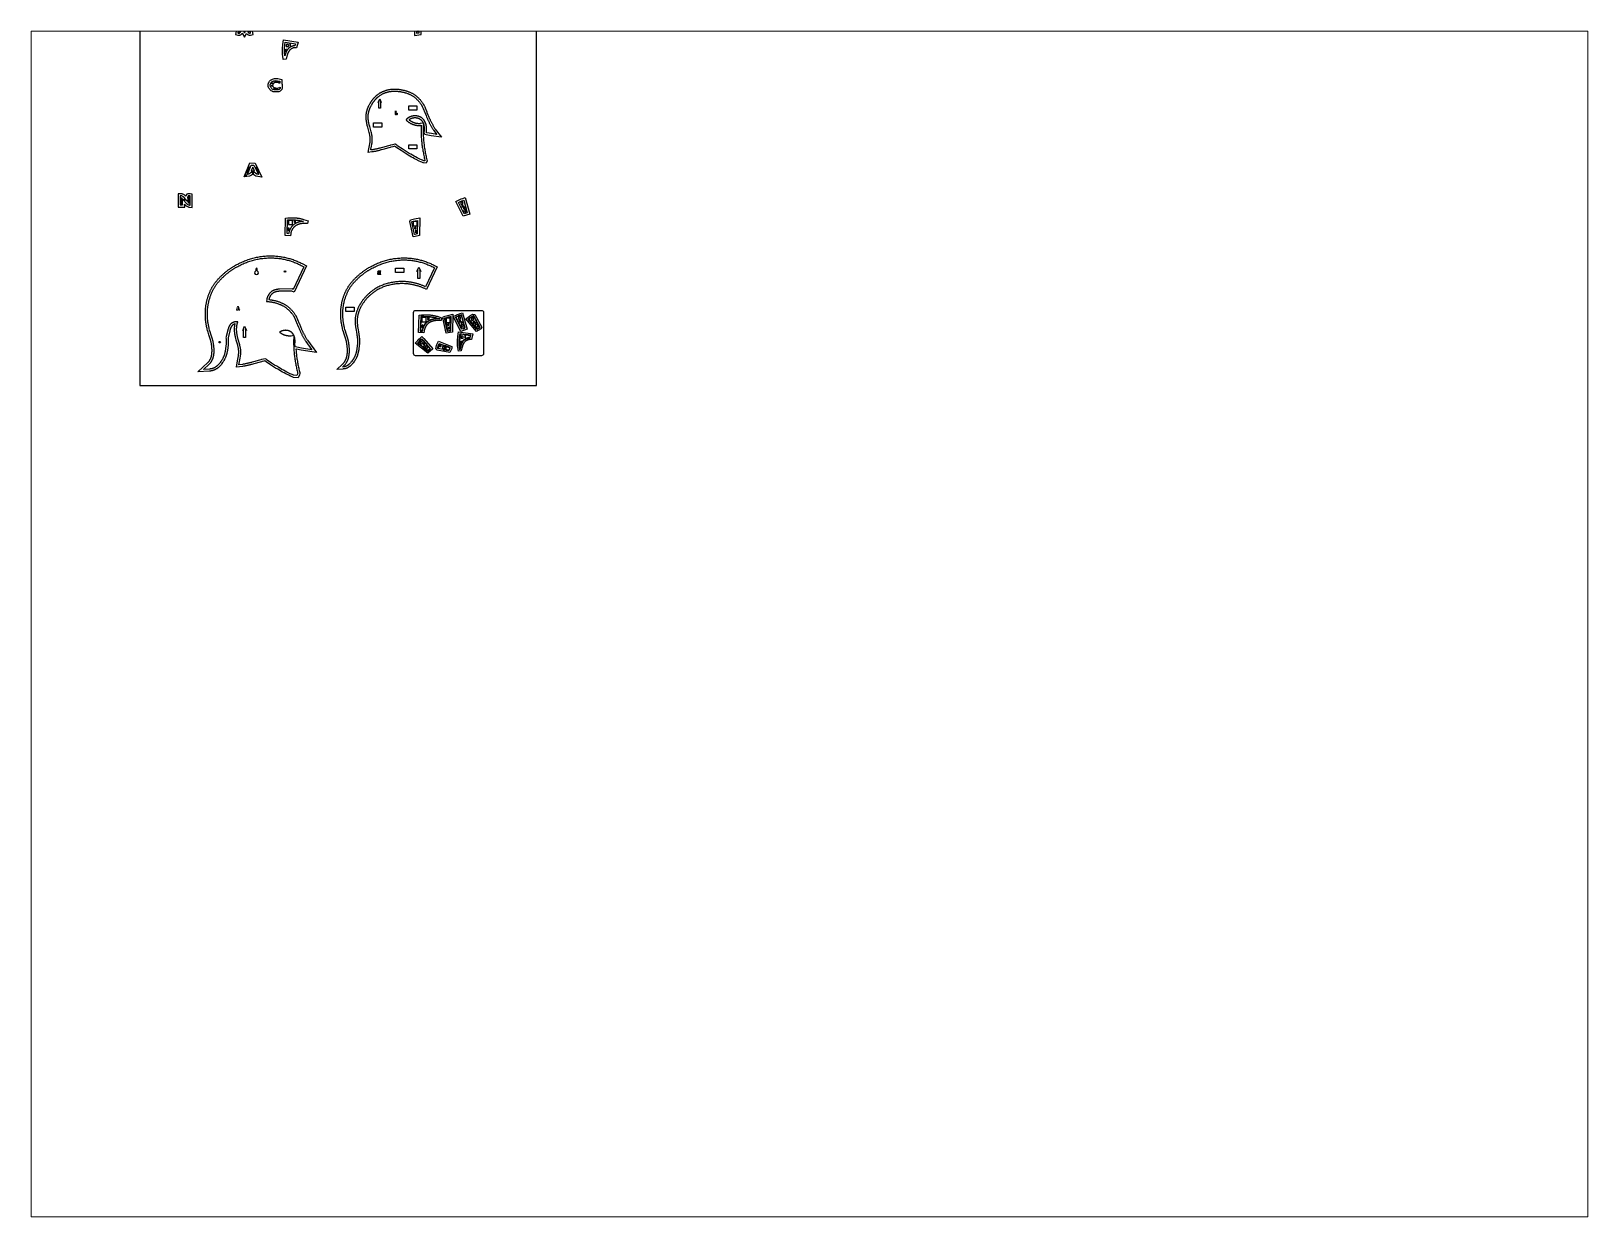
# Paper-space layout 'Layout1' of a CAD drawing. Extents: x 1.05 to 9.45, y 0.8 to 7.2.
# The model-space entities are those that its viewports show. They can reach past a viewport. Long polylines and large blocks are cut down to what shows.
import ezdxf

# ---------------------------------------------------------------- set-up
doc = ezdxf.new("R2010")
doc.units = 0
doc.header["$MEASUREMENT"] = 0
doc.layers.get('0').update_dxf_attribs({"color": 250, "linetype": 'CONTINUOUS'})
for name, color, linetype in [('Cut', 250, 'CONTINUOUS'), ('Print 1', 250, 'CONTINUOUS'), ('Print 2', 250, 'CONTINUOUS'), ('Print 3', 250, 'CONTINUOUS')]:
    doc.layers.add(name, color=color, linetype=linetype)

msp = doc.modelspace()

# ---------------------------------------------------------------- linework, layer by layer
at = {"layer": 'Cut', "color": 7, "linetype": 'Continuous'}
for p, q in [((36.88, 8.15), (36.91, 8.2)), ((37.22, 6.55), (36.88, 8.15)), ((36.91, 8.2), (37.27, 8.29)), ((36.94, 8.16), (36.93, 8.14)), ((36.93, 8.14), (37.26, 6.6)), ((37.28, 8.24), (36.94, 8.16)), ((37.27, 8.29), (37.28, 8.24)), ((37.31, 8.29), (37.29, 8.29)), ((37.29, 8.29), (37.3, 8.24)), ((37.3, 8.24), (37.32, 8.25)), ((37.68, 8.37), (37.31, 8.29)), ((37.32, 8.25), (37.63, 8.31)), ((37.63, 8.31), (37.59, 6.67)), ((37.63, 6.63), (37.68, 8.37)), ((38.21, 8.27), (38.36, 8.35)), ((38.94, 6.81), (38.21, 8.27)), ((38.38, 8.3), (38.27, 8.25)), ((38.27, 8.25), (38.97, 6.87)), ((38.36, 8.35), (38.48, 8.4)), ((38.5, 8.36), (38.38, 8.3)), ((38.48, 8.4), (38.53, 8.42)), ((38.54, 8.37), (38.5, 8.36)), ((38.53, 8.42), (38.54, 8.37)), ((38.64, 8.47), (38.54, 8.43)), ((38.54, 8.43), (38.56, 8.38)), ((38.56, 8.38), (38.66, 8.42)), ((38.84, 8.53), (38.64, 8.47)), ((38.66, 8.42), (38.85, 8.49)), ((38.93, 8.56), (38.84, 8.53)), ((38.85, 8.49), (38.9, 8.5)), ((38.9, 8.5), (39.32, 6.99)), ((39.38, 6.96), (38.93, 8.56)), ((39.75, 8.05), (39.99, 8.22)), ((40.8, 6.8), (39.75, 8.05)), ((40.02, 8.18), (39.83, 8.04)), ((39.83, 8.04), (40.82, 6.86)), ((39.99, 8.22), (40.03, 8.24)), ((40.06, 8.2), (40.02, 8.18)), ((40.03, 8.24), (40.06, 8.2)), ((40.16, 8.33), (40.05, 8.25)), ((40.05, 8.25), (40.07, 8.21)), ((40.07, 8.21), (40.19, 8.28)), ((40.32, 8.41), (40.16, 8.33)), ((40.19, 8.28), (40.34, 8.37)), ((40.35, 8.43), (40.32, 8.41)), ((40.34, 8.37), (40.36, 8.38)), ((40.41, 8.42), (40.35, 8.43)), ((40.36, 8.38), (40.38, 8.38)), ((40.38, 8.38), (41.11, 7.04)), ((41.17, 7.04), (40.41, 8.42)), ((34.05, 5.6), (34.12, 5.66)), ((34.12, 5.66), (34.22, 5.56)), ((39.14, 6.88), (38.94, 6.81)), ((38.97, 6.87), (39.13, 6.92)), ((39.13, 6.92), (39.14, 6.88)), ((39.32, 6.99), (39.14, 6.93)), ((39.14, 6.93), (39.16, 6.88)), ((39.16, 6.88), (39.38, 6.96)), ((40.86, 6.82), (40.8, 6.8)), ((40.82, 6.86), (40.84, 6.87)), ((40.84, 6.87), (40.93, 6.92)), ((40.95, 6.88), (40.86, 6.82)), ((40.93, 6.92), (40.95, 6.88)), ((41.11, 7.03), (40.94, 6.93)), ((40.94, 6.93), (40.97, 6.89)), ((40.97, 6.89), (41.14, 6.99)), ((41.11, 7.04), (41.11, 7.03)), ((41.14, 6.99), (41.17, 7.04)), ((33.62, 5.14), (33.79, 5.34)), ((34.25, 4.65), (33.62, 5.14)), ((33.83, 5.31), (33.69, 5.14)), ((33.69, 5.14), (34.28, 4.69)), ((33.79, 5.34), (33.92, 5.48)), ((33.96, 5.45), (33.83, 5.31)), ((33.92, 5.48), (34.05, 5.6)), ((34.08, 5.56), (33.96, 5.45)), ((34.12, 5.59), (34.08, 5.56)), ((34.18, 5.53), (34.12, 5.59)), ((34.69, 4.95), (34.18, 5.53)), ((34.22, 5.56), (34.72, 4.99)), ((34.28, 4.69), (34.25, 4.65)), ((34.29, 4.68), (34.26, 4.64)), ((34.26, 4.64), (34.86, 4.17)), ((34.86, 4.23), (34.29, 4.68)), ((34.72, 4.99), (34.69, 4.95)), ((34.73, 4.98), (34.7, 4.94)), ((34.7, 4.94), (35.12, 4.46)), ((35.19, 4.46), (34.73, 4.98)), ((34.86, 4.17), (35.19, 4.46)), ((35.12, 4.46), (34.86, 4.23))]:
    msp.add_line(p, q, dxfattribs=at)
at = {"layer": 'Cut', "color": 7}
for points in [[(11.86, 42.69), (11.9, 42.68), (11.94, 42.68), (11.98, 42.67), (12.01, 42.68), (12.04, 42.68), (12.06, 42.69), (12.09, 42.7), (12.11, 42.71), (12.13, 42.73), (12.15, 42.75), (12.16, 42.77), (12.19, 42.82), (12.21, 42.87), (12.25, 43.03), (12.29, 43.31), (12.65, 42.7), (13, 43.34), (13.02, 43.22), (13.06, 42.89), (13.08, 42.84), (13.1, 42.79), (13.12, 42.76), (13.14, 42.74), (13.16, 42.72), (13.18, 42.71), (13.2, 42.7), (13.23, 42.69), (13.26, 42.68), (13.29, 42.68), (13.32, 42.68), (13.36, 42.68), (13.4, 42.69), (13.24, 43.8), (12.94, 43.78), (12.61, 43.18), (12.6, 43.21), (12.56, 43.29), (12.41, 43.63), (12.37, 43.69), (12.33, 43.73), (12.31, 43.75), (12.29, 43.77), (12.26, 43.78), (12.24, 43.79), (12.21, 43.8), (12.18, 43.8), (12.15, 43.8), (12.11, 43.8), (12.08, 43.79), (12.04, 43.78)], [(33.49, 43.82), (33.5, 42.68), (33.79, 42.72), (33.79, 43.79)], [(17.56, 41.25), (17.6, 41.56), (18.82, 41.37), (18.77, 41.15), (18.74, 41.14), (18.71, 41.14), (18.68, 41.14), (18.65, 41.14), (18.62, 41.13), (18.59, 41.13), (18.56, 41.12), (18.54, 41.12), (18.51, 41.11), (18.48, 41.1), (18.45, 41.09), (18.42, 41.08), (18.4, 41.07), (18.37, 41.06), (18.34, 41.05), (18.32, 41.04), (18.29, 41.03), (18.26, 41.01), (18.24, 41), (18.21, 40.98), (18.19, 40.97), (18.16, 40.95), (18.14, 40.94), (18.11, 40.92), (18.09, 40.9), (18.07, 40.89), (18.05, 40.87), (18.02, 40.85), (18, 40.83), (17.98, 40.8), (17.95, 40.78), (17.93, 40.75), (17.9, 40.72), (17.88, 40.69), (17.86, 40.66), (17.84, 40.64), (17.82, 40.61), (17.8, 40.58), (17.78, 40.54), (17.77, 40.51), (17.75, 40.48), (17.73, 40.45), (17.72, 40.42), (17.7, 40.38), (17.69, 40.35), (17.67, 40.32), (17.66, 40.28), (17.65, 40.25), (17.64, 40.22), (17.63, 40.18), (17.61, 40.15), (17.6, 40.11), (17.59, 40.08), (17.57, 40.01), (17.56, 39.94), (17.55, 39.91), (17.54, 39.96), (17.53, 40.02), (17.53, 40.08), (17.52, 40.14), (17.52, 40.23), (17.51, 40.34), (17.51, 40.55), (17.52, 40.76)], [(15.84, 36.61), (15.87, 36.65), (15.89, 36.68), (15.92, 36.72), (15.95, 36.75), (15.98, 36.77), (16.01, 36.8), (16.05, 36.82), (16.08, 36.84), (16.16, 36.87), (16.23, 36.89), (16.31, 36.91), (16.44, 36.92), (16.65, 36.91), (16.93, 36.86), (16.94, 36.6), (16.87, 36.63), (16.77, 36.67), (16.65, 36.69), (16.53, 36.7), (16.46, 36.7), (16.38, 36.68), (16.34, 36.68), (16.31, 36.66), (16.28, 36.65), (16.24, 36.64), (16.22, 36.62), (16.19, 36.6), (16.16, 36.57), (16.14, 36.55), (16.12, 36.52), (16.1, 36.49), (16.09, 36.45), (16.08, 36.41), (16.07, 36.37), (16.06, 36.33), (16.08, 36.29), (16.09, 36.25), (16.11, 36.22), (16.13, 36.18), (16.15, 36.16), (16.18, 36.13), (16.21, 36.11), (16.23, 36.09), (16.26, 36.07), (16.3, 36.06), (16.33, 36.04), (16.4, 36.03), (16.47, 36.02), (16.59, 36.02), (16.74, 36.04), (16.92, 36.09), (16.99, 36.12), (16.99, 36.08), (16.98, 36.05), (16.98, 36.02), (16.97, 35.99), (16.96, 35.96), (16.94, 35.94), (16.92, 35.92), (16.9, 35.9), (16.88, 35.88), (16.86, 35.86), (16.81, 35.84), (16.75, 35.82), (16.62, 35.8), (16.33, 35.81), (16.28, 35.82), (16.24, 35.82), (16.2, 35.83), (16.17, 35.84), (16.13, 35.85), (16.1, 35.86), (16.03, 35.9), (15.97, 35.94), (15.92, 36), (15.88, 36.05), (15.84, 36.12), (15.81, 36.18), (15.79, 36.25), (15.78, 36.33), (15.77, 36.36), (15.78, 36.4), (15.78, 36.43), (15.79, 36.47), (15.8, 36.51), (15.81, 36.54), (15.83, 36.58)], [(30.29, 35.61), (30.34, 35.62), (30.4, 35.62), (30.44, 35.63), (30.49, 35.63), (30.53, 35.64), (30.58, 35.64), (30.62, 35.64), (30.67, 35.65), (30.72, 35.65), (30.76, 35.65), (30.81, 35.65), (30.85, 35.65), (30.9, 35.65), (30.94, 35.65), (30.99, 35.65), (31.04, 35.64), (31.08, 35.64), (31.13, 35.64), (31.17, 35.63), (31.22, 35.63), (31.26, 35.62), (31.31, 35.62), (31.35, 35.61), (31.4, 35.61), (31.44, 35.6), (31.49, 35.59), (31.53, 35.59), (31.58, 35.58), (31.62, 35.57), (31.67, 35.56), (31.71, 35.55), (31.78, 35.54), (31.85, 35.52), (31.92, 35.51), (31.98, 35.49), (32.05, 35.47), (32.12, 35.46), (32.18, 35.44), (32.25, 35.42), (32.31, 35.39), (32.38, 35.37), (32.44, 35.35), (32.51, 35.32), (32.57, 35.29), (32.63, 35.26), (32.66, 35.25), (32.72, 35.22), (32.78, 35.19), (32.84, 35.16), (32.9, 35.13), (32.96, 35.09), (33.01, 35.06), (33.07, 35.02), (33.12, 34.98), (33.18, 34.94), (33.23, 34.9), (33.29, 34.86), (33.34, 34.82), (33.39, 34.78), (33.44, 34.74), (33.49, 34.69), (33.54, 34.65), (33.58, 34.6), (33.63, 34.55), (33.68, 34.5), (33.72, 34.45), (33.76, 34.4), (33.81, 34.35), (33.85, 34.3), (33.89, 34.24), (33.93, 34.19), (33.97, 34.14), (34, 34.08), (34.04, 34.02), (34.07, 33.97), (34.09, 33.93), (34.11, 33.9), (34.13, 33.87), (34.15, 33.84), (34.17, 33.8), (34.18, 33.77), (34.22, 33.7), (34.25, 33.64), (34.29, 33.53), (34.49, 33.05), (34.52, 32.98), (34.64, 32.68), (34.7, 32.54), (34.76, 32.39), (34.8, 32.32), (34.83, 32.24), (34.86, 32.17), (34.89, 32.1), (34.93, 32.03), (34.96, 31.95), (35, 31.88), (35.03, 31.81), (35.07, 31.74), (35.1, 31.67), (35.14, 31.6), (35.18, 31.53), (35.22, 31.46), (35.26, 31.39), (35.3, 31.32), (35.34, 31.25), (35.38, 31.18), (35.42, 31.12), (35.46, 31.05), (35.51, 30.98), (35.55, 30.92), (35.93, 30.4), (35.29, 30.5), (34.72, 30.61), (34.68, 30.62), (34.67, 30.63), (34.68, 30.71), (34.69, 30.78), (34.69, 30.82), (34.7, 30.86), (34.7, 30.9), (34.7, 30.93), (34.7, 30.97), (34.7, 31.01), (34.7, 31.05), (34.7, 31.08), (34.7, 31.12), (34.7, 31.16), (34.7, 31.2), (34.7, 31.24), (34.69, 31.27), (34.69, 31.31), (34.69, 31.35), (34.68, 31.39), (34.68, 31.42), (34.67, 31.46), (34.66, 31.5), (34.66, 31.53), (34.65, 31.57), (34.64, 31.61), (34.63, 31.64), (34.62, 31.68), (34.61, 31.72), (34.6, 31.74), (34.59, 31.77), (34.58, 31.8), (34.56, 31.83), (34.55, 31.86), (34.54, 31.89), (34.53, 31.91), (34.51, 31.94), (34.5, 31.97), (34.48, 31.99), (34.47, 32.02), (34.45, 32.05), (34.44, 32.07), (34.42, 32.1), (34.4, 32.12), (34.38, 32.15), (34.36, 32.17), (34.35, 32.19), (34.33, 32.22), (34.3, 32.24), (34.28, 32.26), (34.26, 32.28), (34.24, 32.3), (34.22, 32.32), (34.2, 32.34), (34.17, 32.36), (34.15, 32.38), (34.12, 32.4), (34.1, 32.42), (34.07, 32.44), (34.03, 32.46), (34, 32.48), (33.96, 32.5), (33.93, 32.52), (33.89, 32.53), (33.85, 32.55), (33.82, 32.56), (33.78, 32.58), (33.74, 32.59), (33.71, 32.6), (33.67, 32.61), (33.63, 32.62), (33.59, 32.63), (33.55, 32.63), (33.51, 32.64), (33.47, 32.65), (33.43, 32.65), (33.39, 32.65), (33.35, 32.65), (33.31, 32.65), (33.27, 32.65), (33.23, 32.65), (33.19, 32.65), (33.16, 32.65), (33.12, 32.64), (33.08, 32.64), (33.04, 32.63), (33, 32.62), (32.97, 32.62), (32.94, 32.61), (32.92, 32.61), (32.89, 32.6), (32.86, 32.59), (32.83, 32.58), (32.81, 32.57), (32.78, 32.56), (32.75, 32.55), (32.73, 32.54), (32.7, 32.53), (32.68, 32.52), (32.65, 32.51), (32.63, 32.5), (32.6, 32.48), (32.58, 32.47), (32.55, 32.45), (32.53, 32.44), (32.5, 32.42), (32.48, 32.41), (32.46, 32.39), (32.43, 32.37), (32.41, 32.36), (32.39, 32.34), (32.37, 32.32), (32.35, 32.3), (32.33, 32.28), (32.31, 32.26), (32.29, 32.24), (32.23, 32.15), (32.25, 32.13), (32.27, 32.11), (32.3, 32.08), (32.32, 32.06), (32.34, 32.04), (32.37, 32.02), (32.39, 32), (32.42, 31.98), (32.44, 31.96), (32.47, 31.94), (32.49, 31.92), (32.52, 31.9), (32.55, 31.88), (32.57, 31.86), (32.6, 31.84), (32.63, 31.83), (32.66, 31.81), (32.69, 31.79), (32.71, 31.78), (32.74, 31.76), (32.77, 31.74), (32.8, 31.73), (32.83, 31.71), (32.86, 31.7), (32.89, 31.69), (32.92, 31.67), (32.95, 31.66), (32.98, 31.65), (33.01, 31.64), (33.04, 31.62), (33.08, 31.61), (33.11, 31.6), (33.15, 31.59), (33.18, 31.58), (33.22, 31.57), (33.25, 31.56), (33.29, 31.55), (33.32, 31.54), (33.36, 31.53), (33.39, 31.53), (33.43, 31.52), (33.46, 31.51), (33.5, 31.51), (33.54, 31.5), (33.57, 31.5), (33.61, 31.49), (33.64, 31.49), (33.68, 31.49), (33.72, 31.49), (33.75, 31.49), (33.79, 31.49), (33.83, 31.49), (33.86, 31.49), (33.9, 31.49), (33.94, 31.49), (33.97, 31.5), (34.01, 31.5), (34.04, 31.51), (34.04, 31.36), (34.03, 31.21), (34.03, 31.07), (34.03, 30.92), (34.03, 30.77), (34.03, 30.63), (34.03, 30.48), (34.04, 30.33), (34.05, 30.18), (34.06, 30.04), (34.07, 29.89), (34.08, 29.74), (34.09, 29.6), (34.11, 29.45), (34.13, 29.31), (34.14, 29.16), (34.16, 29.01), (34.18, 28.87), (34.21, 28.72), (34.23, 28.58), (34.26, 28.43), (34.28, 28.29), (34.31, 28.14), (34.34, 28), (34.37, 27.86), (34.4, 27.71), (34.43, 27.57), (34.46, 27.43), (34.5, 27.28), (34.51, 27.22), (34.51, 27.2), (34.51, 27.19), (34.51, 27.19), (34.38, 27.2), (34.37, 27.2), (34.29, 27.24), (34.2, 27.27), (34.09, 27.32), (33.9, 27.41), (33.57, 27.57), (33.37, 27.68), (33.18, 27.78), (32.99, 27.89), (32.8, 28), (32.61, 28.11), (32.36, 28.26), (32.11, 28.41), (31.87, 28.57), (31.75, 28.65), (31.24, 29), (31.1, 29.1), (31, 29.19), (30.95, 29.23), (30.84, 29.22), (30.58, 29.16), (30.32, 29.1), (30.24, 29.08), (30.08, 29.03), (29.35, 28.82), (29.19, 28.78), (29.1, 28.76), (29.02, 28.74), (28.94, 28.71), (28.86, 28.69), (28.78, 28.67), (28.7, 28.65), (28.61, 28.63), (28.53, 28.62), (28.45, 28.6), (28.37, 28.58), (28.28, 28.57), (28.2, 28.55), (28.12, 28.54), (28.03, 28.53), (27.95, 28.52), (27.96, 28.6), (28.04, 29), (28.08, 29.21), (28.09, 29.29), (28.1, 29.33), (28.11, 29.37), (28.11, 29.41), (28.12, 29.45), (28.12, 29.49), (28.12, 29.53), (28.13, 29.56), (28.13, 29.6), (28.13, 29.64), (28.13, 29.68), (28.13, 29.72), (28.13, 29.76), (28.13, 29.8), (28.13, 29.84), (28.13, 29.88), (28.13, 29.91), (28.13, 29.95), (28.13, 29.99), (28.12, 30.03), (28.12, 30.07), (28.12, 30.11), (28.11, 30.15), (28.11, 30.19), (28.1, 30.22), (28.09, 30.26), (28.09, 30.3), (28.08, 30.34), (28.07, 30.42), (28.05, 30.5), (28.03, 30.59), (28, 30.71), (27.82, 31.35), (27.77, 31.56), (27.75, 31.64), (27.73, 31.73), (27.71, 31.81), (27.7, 31.86), (27.69, 31.9), (27.68, 31.94), (27.68, 31.99), (27.67, 32.03), (27.66, 32.07), (27.66, 32.12), (27.65, 32.16), (27.65, 32.21), (27.64, 32.25), (27.64, 32.29), (27.64, 32.34), (27.63, 32.38), (27.63, 32.42), (27.63, 32.47), (27.63, 32.51), (27.63, 32.56), (27.63, 32.6), (27.63, 32.64), (27.64, 32.69), (27.64, 32.73), (27.64, 32.78), (27.65, 32.82), (27.65, 32.86), (27.66, 32.91), (27.67, 32.95), (27.67, 32.99), (27.68, 33.03), (27.69, 33.07), (27.7, 33.11), (27.71, 33.15), (27.72, 33.19), (27.73, 33.23), (27.74, 33.27), (27.75, 33.31), (27.76, 33.35), (27.78, 33.39), (27.79, 33.43), (27.81, 33.47), (27.82, 33.51), (27.84, 33.55), (27.85, 33.59), (27.87, 33.63), (27.89, 33.66), (27.9, 33.7), (27.92, 33.74), (27.94, 33.78), (27.98, 33.85), (28.02, 33.93), (28.06, 34), (28.08, 34.04), (28.1, 34.07), (28.12, 34.11), (28.15, 34.15), (28.17, 34.19), (28.19, 34.23), (28.22, 34.26), (28.24, 34.3), (28.27, 34.34), (28.29, 34.37), (28.32, 34.41), (28.35, 34.44), (28.38, 34.48), (28.4, 34.51), (28.43, 34.55), (28.46, 34.58), (28.49, 34.62), (28.52, 34.65), (28.55, 34.68), (28.58, 34.72), (28.61, 34.75), (28.64, 34.78), (28.67, 34.81), (28.71, 34.84), (28.74, 34.87), (28.77, 34.9), (28.81, 34.93), (28.84, 34.96), (28.88, 34.99), (28.91, 35.01), (28.96, 35.05), (29, 35.08), (29.05, 35.11), (29.09, 35.14), (29.14, 35.17), (29.19, 35.2), (29.24, 35.23), (29.28, 35.26), (29.33, 35.29), (29.38, 35.31), (29.43, 35.34), (29.48, 35.36), (29.54, 35.39), (29.59, 35.41), (29.64, 35.43), (29.69, 35.45), (29.74, 35.47), (29.8, 35.49), (29.85, 35.5), (29.9, 35.52), (29.96, 35.54), (30.01, 35.55), (30.07, 35.56), (30.12, 35.58), (30.17, 35.59), (30.23, 35.6)], [(33.98, 31.75), (34.31, 31.8), (34.3, 31.8), (34.29, 31.83), (34.28, 31.85), (34.27, 31.87), (34.25, 31.89), (34.24, 31.91), (34.23, 31.93), (34.21, 31.95), (34.2, 31.97), (34.18, 31.99), (34.17, 32.01), (34.15, 32.03), (34.14, 32.05), (34.12, 32.07), (34.1, 32.09), (34.09, 32.1), (34.07, 32.12), (34.05, 32.14), (34.03, 32.15), (34.02, 32.17), (34, 32.18), (33.98, 32.2), (33.96, 32.21), (33.93, 32.23), (33.9, 32.25), (33.87, 32.26), (33.85, 32.28), (33.82, 32.29), (33.79, 32.3), (33.76, 32.32), (33.73, 32.33), (33.7, 32.34), (33.67, 32.35), (33.64, 32.36), (33.61, 32.37), (33.57, 32.38), (33.54, 32.38), (33.51, 32.39), (33.48, 32.39), (33.44, 32.4), (33.41, 32.4), (33.38, 32.4), (33.35, 32.4), (33.31, 32.4), (33.28, 32.4), (33.25, 32.4), (33.21, 32.4), (33.18, 32.4), (33.15, 32.4), (33.11, 32.39), (33.08, 32.39), (33.05, 32.38), (33.03, 32.37), (33, 32.37), (32.98, 32.36), (32.96, 32.36), (32.93, 32.35), (32.91, 32.34), (32.89, 32.34), (32.87, 32.33), (32.85, 32.32), (32.82, 32.31), (32.8, 32.3), (32.78, 32.29), (32.76, 32.28), (32.74, 32.27), (32.72, 32.26), (32.7, 32.25), (32.68, 32.24), (32.66, 32.23), (32.64, 32.22), (32.62, 32.2), (32.61, 32.19), (32.59, 32.18), (32.58, 32.17), (32.6, 32.15), (32.62, 32.13), (32.64, 32.12), (32.67, 32.1), (32.69, 32.08), (32.71, 32.07), (32.74, 32.05), (32.76, 32.04), (32.79, 32.02), (32.81, 32.01), (32.84, 31.99), (32.86, 31.98), (32.89, 31.97), (32.91, 31.95), (32.94, 31.94), (32.96, 31.93), (32.99, 31.92), (33.02, 31.9), (33.04, 31.89), (33.07, 31.88), (33.1, 31.87), (33.13, 31.86), (33.16, 31.85), (33.19, 31.84), (33.22, 31.83), (33.25, 31.82), (33.28, 31.81), (33.31, 31.8), (33.35, 31.79), (33.38, 31.78), (33.41, 31.78), (33.44, 31.77), (33.47, 31.77), (33.5, 31.76), (33.54, 31.75), (33.57, 31.75), (33.6, 31.75), (33.63, 31.74), (33.66, 31.74), (33.69, 31.74), (33.73, 31.74), (33.76, 31.74), (33.79, 31.74), (33.82, 31.74), (33.85, 31.74), (33.88, 31.74), (33.91, 31.74), (33.94, 31.75)], [(5.79, 22.52), (5.79, 22.36), (5.79, 22.3), (5.7, 22.38), (5.34, 22.78), (5.25, 22.85), (5.18, 22.9), (5.11, 22.93), (5.08, 22.95), (5.04, 22.96), (5, 22.97), (4.96, 22.97), (4.91, 22.98), (4.87, 22.98), (4.87, 21.86), (5.16, 21.86), (5.15, 22.57), (5.18, 22.55), (5.28, 22.46), (5.64, 22.05), (5.74, 21.97), (5.8, 21.93), (5.88, 21.89), (5.91, 21.87), (5.95, 21.86), (5.99, 21.85), (6.04, 21.85), (6.08, 21.84), (6.08, 22.97), (6.04, 22.98), (6, 22.98), (5.96, 22.98), (5.93, 22.98), (5.9, 22.98), (5.87, 22.97), (5.85, 22.95), (5.84, 22.94), (5.82, 22.92), (5.81, 22.9), (5.8, 22.87), (5.79, 22.85), (5.79, 22.82), (5.78, 22.76)], [(39.62, 20.92), (39.27, 20.8), (38.57, 22.18), (38.68, 22.23), (38.8, 22.29), (38.96, 22.35), (39.15, 22.42), (39.2, 22.43)], [(17.82, 18.39), (17.87, 20.05), (17.94, 20.05), (18.01, 20.06), (18.07, 20.06), (18.14, 20.06), (18.21, 20.07), (18.28, 20.07), (18.34, 20.07), (18.41, 20.07), (18.48, 20.07), (18.55, 20.07), (18.61, 20.06), (18.68, 20.06), (18.75, 20.06), (18.81, 20.05), (18.88, 20.04), (18.95, 20.04), (19.02, 20.03), (19.08, 20.02), (19.15, 20.01), (19.22, 20), (19.28, 19.99), (19.35, 19.98), (19.41, 19.96), (19.48, 19.95), (19.55, 19.93), (19.61, 19.92), (19.68, 19.9), (19.74, 19.88), (19.81, 19.86), (19.77, 19.86), (19.73, 19.86), (19.69, 19.86), (19.65, 19.86), (19.61, 19.85), (19.57, 19.85), (19.53, 19.84), (19.49, 19.84), (19.45, 19.83), (19.41, 19.83), (19.37, 19.82), (19.33, 19.81), (19.29, 19.8), (19.25, 19.79), (19.22, 19.78), (19.18, 19.77), (19.14, 19.76), (19.1, 19.74), (19.06, 19.73), (19.03, 19.72), (18.99, 19.7), (18.95, 19.69), (18.92, 19.67), (18.88, 19.65), (18.85, 19.63), (18.81, 19.61), (18.78, 19.59), (18.74, 19.57), (18.71, 19.55), (18.67, 19.52), (18.63, 19.49), (18.59, 19.46), (18.56, 19.43), (18.52, 19.4), (18.49, 19.37), (18.45, 19.33), (18.42, 19.3), (18.39, 19.26), (18.36, 19.22), (18.33, 19.18), (18.3, 19.14), (18.27, 19.1), (18.25, 19.06), (18.22, 19.02), (18.2, 18.98), (18.18, 18.93), (18.16, 18.89), (18.14, 18.85), (18.12, 18.8), (18.1, 18.76), (18.08, 18.71), (18.07, 18.66), (18.05, 18.62), (18.04, 18.57), (18.03, 18.52), (18.02, 18.48), (18.01, 18.43), (18, 18.38)], [(32.93, 19.83), (32.94, 19.85), (33.31, 19.94), (33.62, 20), (33.58, 18.36), (33.27, 18.3), (33.26, 18.3)], [(11.86, 7.72), (11.59, 7.71), (11.57, 7.71), (11.55, 7.71), (11.52, 7.71), (11.5, 7.7), (11.48, 7.7), (11.46, 7.7), (11.44, 7.69), (11.41, 7.69), (11.39, 7.68), (11.37, 7.67), (11.35, 7.67), (11.33, 7.66), (11.31, 7.65), (11.28, 7.64), (11.26, 7.63), (11.24, 7.62), (11.22, 7.61), (11.2, 7.6), (11.18, 7.59), (11.16, 7.58), (11.14, 7.56), (11.12, 7.55), (11.1, 7.54), (11.09, 7.52), (11.07, 7.51), (11.05, 7.49), (11.03, 7.48), (11.02, 7.47), (11, 7.45), (10.98, 7.43), (10.96, 7.41), (10.94, 7.38), (10.92, 7.36), (10.91, 7.34), (10.89, 7.31), (10.87, 7.29), (10.86, 7.27), (10.84, 7.24), (10.83, 7.21), (10.81, 7.19), (10.8, 7.16), (10.79, 7.13), (10.77, 7.1), (10.76, 7.07), (10.75, 7.05), (10.74, 7.02), (10.73, 6.99), (10.72, 6.96), (10.71, 6.92), (10.7, 6.89), (10.69, 6.86), (10.68, 6.83), (10.66, 6.77), (10.64, 6.7), (10.42, 5.78), (10.43, 5.71), (10.44, 5.6), (10.45, 5.5), (10.45, 5.39), (10.45, 5.28), (10.45, 5.18), (10.44, 5.06), (10.38, 4.47), (10.37, 4.41), (10.36, 4.35), (10.35, 4.29), (10.34, 4.24), (10.33, 4.18), (10.32, 4.13), (10.31, 4.07), (10.3, 4.02), (10.28, 3.96), (10.27, 3.91), (10.25, 3.85), (10.23, 3.8), (10.22, 3.74), (10.2, 3.69), (10.18, 3.63), (10.16, 3.58), (10.14, 3.53), (10.12, 3.47), (10.09, 3.42), (10.07, 3.37), (10.05, 3.31), (10.02, 3.26), (9.99, 3.21), (9.96, 3.16), (9.94, 3.11), (9.9, 3.06), (9.87, 3.01), (9.84, 2.96), (9.81, 2.91), (9.73, 2.8), (9.66, 2.71), (9.61, 2.64), (9.55, 2.58), (9.51, 2.54), (9.47, 2.49), (9.43, 2.45), (9.38, 2.41), (9.34, 2.37), (9.29, 2.34), (9.27, 2.32), (9.25, 2.3), (9.22, 2.28), (9.19, 2.26), (9.17, 2.24), (9.14, 2.23), (9.11, 2.21), (9.09, 2.19), (9.06, 2.18), (9.03, 2.16), (9, 2.15), (8.97, 2.14), (8.95, 2.12), (8.92, 2.11), (8.89, 2.1), (8.86, 2.09), (8.83, 2.08), (8.8, 2.07), (8.77, 2.06), (8.74, 2.05), (8.71, 2.04), (8.68, 2.03), (8.64, 2.02), (8.61, 2.02), (8.58, 2.01), (8.55, 2.01), (8.52, 2), (8.49, 2), (8.45, 1.99), (8.42, 1.99), (7.69, 1.95), (8.38, 2.59), (8.43, 2.63), (8.47, 2.67), (8.51, 2.72), (8.55, 2.76), (8.59, 2.81), (8.61, 2.84), (8.63, 2.87), (8.66, 2.91), (8.68, 2.94), (8.7, 2.97), (8.72, 3.01), (8.74, 3.05), (8.75, 3.07), (8.76, 3.1), (8.77, 3.12), (8.79, 3.15), (8.8, 3.18), (8.81, 3.2), (8.82, 3.23), (8.83, 3.26), (8.84, 3.29), (8.85, 3.32), (8.86, 3.34), (8.87, 3.37), (8.87, 3.4), (8.88, 3.43), (8.89, 3.46), (8.9, 3.49), (8.9, 3.52), (8.92, 3.58), (8.93, 3.64), (8.94, 3.7), (8.95, 3.76), (8.96, 3.82), (8.96, 3.88), (8.97, 3.92), (8.97, 3.96), (8.97, 4), (8.97, 4.04), (8.98, 4.09), (8.98, 4.13), (8.98, 4.17), (8.98, 4.21), (8.98, 4.25), (8.98, 4.29), (8.98, 4.34), (8.98, 4.38), (8.97, 4.42), (8.97, 4.51), (8.96, 4.59), (8.96, 4.67), (8.95, 4.76), (8.94, 4.84), (8.92, 4.97), (8.9, 5.1), (8.89, 5.14), (8.88, 5.2), (8.86, 5.31), (8.73, 5.73), (8.58, 6.22), (8.49, 6.52), (8.44, 6.72), (8.4, 6.87), (8.37, 6.97), (8.35, 7.08), (8.33, 7.18), (8.31, 7.24), (8.3, 7.31), (8.29, 7.38), (8.28, 7.45), (8.27, 7.51), (8.25, 7.58), (8.24, 7.65), (8.24, 7.72), (8.23, 7.78), (8.22, 7.85), (8.21, 7.92), (8.2, 7.99), (8.2, 8.06), (8.19, 8.12), (8.19, 8.19), (8.18, 8.26), (8.18, 8.33), (8.17, 8.4), (8.17, 8.47), (8.17, 8.54), (8.17, 8.6), (8.17, 8.67), (8.17, 8.74), (8.17, 8.81), (8.17, 8.88), (8.17, 8.95), (8.18, 9.02), (8.18, 9.09), (8.19, 9.15), (8.19, 9.23), (8.2, 9.31), (8.21, 9.39), (8.22, 9.47), (8.23, 9.55), (8.24, 9.62), (8.25, 9.7), (8.26, 9.78), (8.28, 9.86), (8.29, 9.94), (8.31, 10.01), (8.33, 10.09), (8.34, 10.17), (8.36, 10.24), (8.38, 10.32), (8.4, 10.39), (8.42, 10.47), (8.45, 10.55), (8.47, 10.62), (8.49, 10.7), (8.52, 10.77), (8.54, 10.85), (8.57, 10.92), (8.6, 10.99), (8.63, 11.07), (8.65, 11.14), (8.68, 11.21), (8.72, 11.28), (8.75, 11.36), (8.78, 11.42), (8.81, 11.49), (8.84, 11.55), (8.87, 11.61), (8.91, 11.67), (8.94, 11.73), (8.98, 11.79), (9.01, 11.85), (9.05, 11.91), (9.09, 11.97), (9.12, 12.03), (9.16, 12.08), (9.2, 12.14), (9.24, 12.2), (9.28, 12.25), (9.32, 12.31), (9.37, 12.36), (9.41, 12.42), (9.45, 12.47), (9.49, 12.52), (9.54, 12.57), (9.58, 12.63), (9.63, 12.68), (9.67, 12.73), (9.72, 12.78), (9.77, 12.83), (9.81, 12.88), (9.86, 12.93), (9.91, 12.98), (9.96, 13.03), (10.01, 13.08), (10.07, 13.13), (10.12, 13.18), (10.17, 13.23), (10.23, 13.28), (10.28, 13.33), (10.34, 13.38), (10.39, 13.43), (10.45, 13.47), (10.5, 13.52), (10.56, 13.57), (10.62, 13.61), (10.68, 13.66), (10.73, 13.7), (10.79, 13.75), (10.85, 13.79), (10.91, 13.83), (10.97, 13.87), (11.03, 13.92), (11.09, 13.96), (11.15, 14), (11.21, 14.04), (11.27, 14.08), (11.33, 14.12), (11.4, 14.16), (11.46, 14.2), (11.52, 14.23), (11.58, 14.27), (11.71, 14.35), (11.84, 14.42), (11.97, 14.49), (12.1, 14.55), (12.23, 14.62), (12.36, 14.68), (12.5, 14.74), (12.63, 14.8), (12.77, 14.86), (12.91, 14.91), (13.04, 14.96), (13.18, 15.01), (13.32, 15.05), (13.46, 15.1), (13.61, 15.14), (13.75, 15.18), (13.89, 15.22), (14.03, 15.25), (14.18, 15.28), (14.32, 15.31), (14.47, 15.34), (14.61, 15.36), (14.76, 15.38), (14.9, 15.4), (15.05, 15.42), (15.2, 15.43), (15.34, 15.44), (15.49, 15.45), (15.64, 15.45), (16.03, 15.45), (16.16, 15.45), (16.29, 15.44), (16.42, 15.43), (16.55, 15.42), (16.68, 15.41), (16.81, 15.39), (16.94, 15.38), (17.07, 15.36), (17.2, 15.33), (17.32, 15.31), (17.45, 15.28), (17.58, 15.26), (17.7, 15.23), (17.83, 15.19), (17.96, 15.16), (18.08, 15.12), (18.21, 15.09), (18.33, 15.05), (18.45, 15), (18.58, 14.96), (18.7, 14.91), (18.82, 14.87), (18.94, 14.82), (19.06, 14.76), (19.18, 14.71), (19.29, 14.66), (19.41, 14.6), (19.53, 14.54), (19.85, 14.37), (18.57, 11.63), (18.43, 11.69), (16.88, 11.66), (16.84, 11.66), (16.81, 11.66), (16.77, 11.65), (16.74, 11.65), (16.7, 11.65), (16.66, 11.64), (16.63, 11.64), (16.59, 11.63), (16.56, 11.63), (16.53, 11.62), (16.49, 11.61), (16.46, 11.6), (16.42, 11.6), (16.39, 11.59), (16.36, 11.58), (16.32, 11.57), (16.29, 11.56), (16.26, 11.54), (16.23, 11.53), (16.19, 11.52), (16.16, 11.5), (16.13, 11.49), (16.1, 11.48), (16.07, 11.46), (16.04, 11.44), (16.01, 11.43), (15.98, 11.41), (15.96, 11.39), (15.92, 11.37), (15.89, 11.34), (15.86, 11.32), (15.83, 11.29), (15.8, 11.26), (15.77, 11.24), (15.74, 11.21), (15.71, 11.18), (15.69, 11.15), (15.66, 11.12), (15.64, 11.08), (15.61, 11.05), (15.59, 11.01), (15.57, 10.98), (15.55, 10.94), (15.53, 10.91), (15.51, 10.87), (15.49, 10.83), (15.47, 10.8), (15.46, 10.76), (15.44, 10.72), (15.43, 10.68), (15.41, 10.64), (15.4, 10.6), (15.39, 10.56), (15.38, 10.52), (15.37, 10.48), (15.36, 10.43), (15.32, 10.18), (15.33, 10.18), (15.38, 10.18), (15.43, 10.17), (15.48, 10.17), (15.52, 10.17), (15.57, 10.16), (15.62, 10.16), (15.67, 10.15), (15.72, 10.15), (15.77, 10.14), (15.81, 10.13), (15.86, 10.12), (15.91, 10.12), (15.96, 10.11), (16, 10.1), (16.05, 10.09), (16.09, 10.08), (16.16, 10.07), (16.23, 10.05), (16.3, 10.04), (16.37, 10.02), (16.45, 10), (16.52, 9.98), (16.59, 9.96), (16.66, 9.94), (16.73, 9.91), (16.79, 9.89), (16.86, 9.86), (16.93, 9.83), (17, 9.81), (17.07, 9.78), (17.1, 9.76), (17.16, 9.73), (17.23, 9.7), (17.29, 9.66), (17.35, 9.63), (17.42, 9.59), (17.48, 9.55), (17.54, 9.51), (17.6, 9.47), (17.66, 9.43), (17.71, 9.39), (17.77, 9.34), (17.83, 9.3), (17.88, 9.25), (17.94, 9.21), (17.99, 9.16), (18.04, 9.11), (18.09, 9.06), (18.14, 9.01), (18.19, 8.95), (18.24, 8.9), (18.29, 8.85), (18.33, 8.79), (18.38, 8.73), (18.42, 8.68), (18.46, 8.62), (18.5, 8.56), (18.54, 8.5), (18.58, 8.44), (18.62, 8.38), (18.64, 8.35), (18.66, 8.31), (18.68, 8.27), (18.7, 8.24), (18.72, 8.2), (18.74, 8.17), (18.77, 8.1), (18.81, 8.02), (18.85, 7.91), (19.05, 7.43), (19.08, 7.36), (19.2, 7.06), (19.26, 6.92), (19.32, 6.77), (19.36, 6.7), (19.39, 6.63), (19.42, 6.56), (19.45, 6.49), (19.49, 6.42), (19.52, 6.35), (19.55, 6.28), (19.59, 6.21), (19.62, 6.14), (19.66, 6.07), (19.69, 6), (19.73, 5.93), (19.77, 5.86), (19.81, 5.8), (19.84, 5.73), (19.88, 5.66), (19.92, 5.6), (19.96, 5.53), (20, 5.47), (20.05, 5.4), (20.09, 5.34), (20.83, 4.34), (19.58, 4.53), (18.99, 4.65), (18.83, 4.69), (18.74, 4.88), (18.76, 5.02), (18.77, 5.09), (18.77, 5.12), (18.77, 5.16), (18.78, 5.19), (18.78, 5.23), (18.78, 5.26), (18.78, 5.3), (18.78, 5.33), (18.78, 5.37), (18.78, 5.4), (18.78, 5.43), (18.78, 5.47), (18.78, 5.5), (18.77, 5.53), (18.77, 5.57), (18.77, 5.6), (18.76, 5.63), (18.76, 5.67), (18.75, 5.7), (18.75, 5.73), (18.74, 5.76), (18.73, 5.8), (18.72, 5.83), (18.72, 5.86), (18.71, 5.89), (18.7, 5.92), (18.69, 5.95), (18.68, 5.97), (18.67, 5.99), (18.66, 6.02), (18.65, 6.04), (18.64, 6.06), (18.64, 6.07), (18.62, 5.63), (18.61, 5.49), (18.61, 5.35), (18.61, 5.2), (18.61, 5.06), (18.61, 4.91), (18.62, 4.77), (18.62, 4.63), (18.63, 4.48), (18.64, 4.34), (18.65, 4.19), (18.66, 4.05), (18.67, 3.91), (18.69, 3.76), (18.71, 3.62), (18.72, 3.48), (18.74, 3.33), (18.76, 3.19), (18.79, 3.05), (18.81, 2.9), (18.83, 2.76), (18.86, 2.62), (18.89, 2.48), (18.91, 2.33), (18.94, 2.19), (18.97, 2.05), (19.01, 1.91), (19.04, 1.77), (19.07, 1.63), (19.09, 1.54), (19.1, 1.46), (19.08, 1.39), (19, 1.2), (18.65, 1.24), (18.61, 1.25), (18.53, 1.28), (18.44, 1.32), (18.32, 1.37), (18.12, 1.46), (17.78, 1.63), (17.58, 1.74), (17.39, 1.84), (17.2, 1.95), (17, 2.06), (16.81, 2.18), (16.56, 2.33), (16.31, 2.48), (16.06, 2.64), (15.94, 2.72), (15.42, 3.08), (15.28, 3.19), (15.2, 3.25), (14.97, 3.2), (14.72, 3.14), (14.64, 3.12), (14.48, 3.07), (13.75, 2.86), (13.58, 2.82), (13.5, 2.8), (13.42, 2.77), (13.33, 2.75), (13.25, 2.73), (13.17, 2.71), (13.08, 2.69), (13, 2.67), (12.91, 2.65), (12.83, 2.64), (12.74, 2.62), (12.66, 2.6), (12.57, 2.59), (12.48, 2.57), (12.4, 2.56), (11.98, 2.51), (12.04, 2.92), (12.12, 3.33), (12.16, 3.54), (12.18, 3.62), (12.18, 3.66), (12.19, 3.69), (12.19, 3.73), (12.2, 3.76), (12.2, 3.8), (12.2, 3.83), (12.21, 3.87), (12.21, 3.9), (12.21, 3.94), (12.21, 3.97), (12.21, 4.01), (12.21, 4.04), (12.21, 4.08), (12.21, 4.11), (12.21, 4.15), (12.21, 4.18), (12.21, 4.22), (12.21, 4.26), (12.2, 4.29), (12.2, 4.33), (12.2, 4.36), (12.19, 4.4), (12.19, 4.43), (12.18, 4.47), (12.18, 4.51), (12.17, 4.54), (12.16, 4.58), (12.15, 4.65), (12.13, 4.73), (12.11, 4.81), (12.08, 4.93), (11.91, 5.56), (11.85, 5.78), (11.83, 5.87), (11.81, 5.96), (11.79, 6.05), (11.78, 6.09), (11.77, 6.14), (11.77, 6.18), (11.76, 6.23), (11.75, 6.28), (11.74, 6.32), (11.74, 6.37), (11.73, 6.42), (11.73, 6.46), (11.72, 6.51), (11.72, 6.56), (11.72, 6.6), (11.71, 6.65), (11.71, 6.7), (11.71, 6.75), (11.71, 6.79), (11.71, 6.84), (11.71, 6.89), (11.71, 6.94), (11.72, 6.99), (11.72, 7.03), (11.72, 7.08), (11.73, 7.13), (11.73, 7.18), (11.74, 7.23), (11.75, 7.27), (11.75, 7.32), (11.76, 7.36), (11.77, 7.41), (11.78, 7.45), (11.79, 7.5), (11.8, 7.54), (11.82, 7.59), (11.83, 7.63), (11.84, 7.67), (11.86, 7.72)], [(18.31, 6.03), (18.63, 6.08), (18.63, 6.08), (18.62, 6.11), (18.61, 6.13), (18.6, 6.15), (18.58, 6.17), (18.57, 6.19), (18.56, 6.21), (18.54, 6.24), (18.53, 6.26), (18.51, 6.28), (18.5, 6.29), (18.48, 6.31), (18.47, 6.33), (18.45, 6.35), (18.43, 6.37), (18.42, 6.38), (18.4, 6.4), (18.38, 6.42), (18.36, 6.43), (18.34, 6.45), (18.33, 6.46), (18.31, 6.48), (18.29, 6.49), (18.26, 6.51), (18.23, 6.53), (18.2, 6.54), (18.18, 6.56), (18.15, 6.57), (18.12, 6.59), (18.09, 6.6), (18.06, 6.61), (18.03, 6.62), (18, 6.63), (17.97, 6.64), (17.94, 6.65), (17.9, 6.66), (17.87, 6.66), (17.84, 6.67), (17.81, 6.67), (17.77, 6.68), (17.74, 6.68), (17.71, 6.68), (17.68, 6.69), (17.64, 6.69), (17.61, 6.69), (17.58, 6.68), (17.54, 6.68), (17.51, 6.68), (17.48, 6.68), (17.44, 6.67), (17.41, 6.67), (17.38, 6.66), (17.36, 6.66), (17.33, 6.65), (17.31, 6.64), (17.29, 6.64), (17.26, 6.63), (17.24, 6.62), (17.22, 6.62), (17.2, 6.61), (17.18, 6.6), (17.15, 6.59), (17.13, 6.58), (17.11, 6.57), (17.09, 6.56), (17.07, 6.55), (17.05, 6.54), (17.03, 6.53), (17.01, 6.52), (16.99, 6.51), (16.97, 6.5), (16.95, 6.49), (16.94, 6.47), (16.92, 6.46), (16.91, 6.45), (16.93, 6.44), (16.95, 6.42), (16.97, 6.4), (17, 6.39), (17.02, 6.37), (17.04, 6.35), (17.07, 6.34), (17.09, 6.32), (17.12, 6.31), (17.14, 6.29), (17.17, 6.28), (17.19, 6.26), (17.22, 6.25), (17.24, 6.24), (17.27, 6.22), (17.3, 6.21), (17.32, 6.2), (17.35, 6.19), (17.38, 6.18), (17.4, 6.17), (17.43, 6.15), (17.46, 6.14), (17.49, 6.13), (17.52, 6.12), (17.55, 6.11), (17.58, 6.1), (17.61, 6.09), (17.64, 6.08), (17.68, 6.08), (17.71, 6.07), (17.74, 6.06), (17.77, 6.06), (17.8, 6.05), (17.83, 6.04), (17.87, 6.04), (17.9, 6.04), (17.93, 6.03), (17.96, 6.03), (17.99, 6.03), (18.02, 6.02), (18.06, 6.02), (18.09, 6.02), (18.12, 6.02), (18.15, 6.02), (18.18, 6.02), (18.21, 6.03), (18.24, 6.03), (18.27, 6.03)]]:
    msp.add_lwpolyline(points, close=True, dxfattribs=at)
at = {"layer": 'Cut', "color": 7, "linetype": 'Continuous'}
for points in [[(13.01, 25.57), (13.47, 26.69), (13.8, 26.69), (14.34, 25.56), (14.14, 25.59), (13.99, 25.7), (13.93, 25.81), (13.65, 25.81), (13.42, 25.81), (13.32, 25.66), (13.18, 25.58)], [(13.86, 26), (13.65, 26.44), (13.47, 25.99), (13.65, 25.99)], [(31.64, 15.2), (31.78, 15.2), (32.16, 15.2), (32.29, 15.2), (32.41, 15.19), (32.54, 15.18), (32.66, 15.17), (32.79, 15.16), (32.92, 15.14), (33.04, 15.13), (33.16, 15.11), (33.29, 15.09), (33.41, 15.06), (33.54, 15.04), (33.66, 15.01), (33.78, 14.98), (33.9, 14.95), (34.03, 14.92), (34.15, 14.88), (34.27, 14.85), (34.39, 14.81), (34.51, 14.77), (34.63, 14.72), (34.74, 14.68), (34.86, 14.63), (34.98, 14.58), (35.09, 14.53), (35.21, 14.48), (35.32, 14.43), (35.44, 14.37), (35.55, 14.32), (35.66, 14.26), (34.58, 11.96), (34.5, 12), (34.42, 12.03), (34.34, 12.07), (34.26, 12.1), (34.18, 12.13), (34.1, 12.16), (34.02, 12.19), (33.94, 12.22), (33.85, 12.25), (33.77, 12.27), (33.69, 12.3), (33.61, 12.32), (33.52, 12.35), (33.44, 12.37), (33.35, 12.39), (33.27, 12.41), (33.18, 12.43), (33.1, 12.45), (33.01, 12.46), (32.93, 12.48), (32.84, 12.5), (32.76, 12.51), (32.67, 12.52), (32.58, 12.53), (32.5, 12.54), (32.41, 12.55), (32.32, 12.56), (32.24, 12.57), (32.15, 12.58), (32.02, 12.58), (31.89, 12.59), (31.75, 12.59), (31.62, 12.59), (31.49, 12.59), (31.35, 12.58), (31.22, 12.57), (31.09, 12.56), (30.96, 12.55), (30.83, 12.53), (30.69, 12.51), (30.56, 12.49), (30.43, 12.47), (30.3, 12.44), (30.17, 12.41), (30.04, 12.38), (29.92, 12.34), (29.79, 12.3), (29.66, 12.26), (29.54, 12.22), (29.41, 12.17), (29.29, 12.12), (29.17, 12.07), (29.05, 12.02), (28.93, 11.96), (28.81, 11.9), (28.69, 11.84), (28.58, 11.77), (28.46, 11.7), (28.38, 11.65), (28.31, 11.6), (28.23, 11.55), (28.16, 11.5), (28.09, 11.44), (28.02, 11.39), (27.94, 11.33), (27.87, 11.28), (27.8, 11.22), (27.74, 11.16), (27.67, 11.1), (27.6, 11.04), (27.54, 10.97), (27.47, 10.91), (27.41, 10.84), (27.35, 10.78), (27.29, 10.71), (27.22, 10.64), (27.17, 10.58), (27.11, 10.51), (27.05, 10.43), (27, 10.36), (26.94, 10.29), (26.89, 10.22), (26.84, 10.14), (26.79, 10.07), (26.74, 9.99), (26.69, 9.91), (26.64, 9.84), (26.61, 9.78), (26.58, 9.72), (26.54, 9.66), (26.51, 9.6), (26.48, 9.54), (26.45, 9.48), (26.42, 9.42), (26.39, 9.35), (26.37, 9.29), (26.34, 9.23), (26.32, 9.17), (26.29, 9.1), (26.27, 9.04), (26.25, 8.97), (26.23, 8.91), (26.21, 8.84), (26.19, 8.78), (26.17, 8.71), (26.15, 8.65), (26.14, 8.58), (26.12, 8.52), (26.11, 8.45), (26.1, 8.38), (26.08, 8.32), (26.07, 8.25), (26.07, 8.18), (26.06, 8.11), (26.05, 8.05), (26.05, 7.98), (26.05, 7.88), (26.05, 7.78), (26.05, 7.68), (26.06, 7.58), (26.07, 7.48), (26.07, 7.38), (26.09, 7.28), (26.1, 7.18), (26.11, 7.08), (26.13, 6.98), (26.14, 6.88), (26.16, 6.78), (26.23, 6.38), (26.24, 6.28), (26.26, 6.18), (26.27, 6.08), (26.29, 5.99), (26.3, 5.89), (26.31, 5.79), (26.32, 5.69), (26.33, 5.59), (26.33, 5.49), (26.34, 5.39), (26.34, 5.28), (26.33, 5.18), (26.33, 5.08), (26.27, 4.5), (26.26, 4.44), (26.25, 4.39), (26.24, 4.34), (26.23, 4.29), (26.22, 4.23), (26.21, 4.18), (26.2, 4.13), (26.19, 4.08), (26.18, 4.03), (26.16, 3.97), (26.15, 3.92), (26.13, 3.87), (26.12, 3.82), (26.1, 3.77), (26.08, 3.72), (26.06, 3.67), (26.04, 3.62), (26.02, 3.57), (26, 3.52), (25.98, 3.47), (25.96, 3.42), (25.93, 3.38), (25.91, 3.33), (25.88, 3.28), (25.86, 3.24), (25.83, 3.19), (25.8, 3.14), (25.77, 3.1), (25.74, 3.06), (25.66, 2.95), (25.6, 2.87), (25.55, 2.81), (25.5, 2.75), (25.47, 2.71), (25.43, 2.67), (25.39, 2.64), (25.35, 2.6), (25.32, 2.57), (25.27, 2.53), (25.25, 2.52), (25.23, 2.5), (25.21, 2.49), (25.19, 2.47), (25.17, 2.46), (25.15, 2.44), (25.12, 2.43), (25.1, 2.41), (25.08, 2.4), (25.05, 2.39), (25.03, 2.38), (25.01, 2.36), (24.98, 2.35), (24.96, 2.34), (24.93, 2.33), (24.91, 2.32), (24.88, 2.31), (24.86, 2.3), (24.83, 2.3), (24.81, 2.29), (24.78, 2.28), (24.75, 2.28), (24.73, 2.27), (24.7, 2.26), (24.68, 2.26), (24.65, 2.25), (24.62, 2.25), (24.6, 2.25), (24.57, 2.25), (24.54, 2.24), (24.52, 2.24), (24.69, 2.4), (24.74, 2.45), (24.79, 2.5), (24.84, 2.55), (24.88, 2.6), (24.92, 2.66), (24.95, 2.69), (24.98, 2.73), (25, 2.77), (25.03, 2.81), (25.05, 2.85), (25.08, 2.89), (25.1, 2.93), (25.11, 2.96), (25.13, 2.99), (25.14, 3.02), (25.15, 3.05), (25.17, 3.08), (25.18, 3.11), (25.19, 3.14), (25.2, 3.17), (25.21, 3.2), (25.22, 3.24), (25.24, 3.27), (25.24, 3.3), (25.25, 3.33), (25.26, 3.36), (25.27, 3.4), (25.28, 3.43), (25.29, 3.46), (25.3, 3.53), (25.31, 3.59), (25.33, 3.66), (25.34, 3.72), (25.34, 3.79), (25.35, 3.85), (25.35, 3.9), (25.36, 3.94), (25.36, 3.99), (25.36, 4.03), (25.36, 4.08), (25.37, 4.12), (25.37, 4.16), (25.37, 4.21), (25.37, 4.25), (25.37, 4.3), (25.37, 4.34), (25.36, 4.39), (25.36, 4.43), (25.36, 4.52), (25.35, 4.61), (25.34, 4.7), (25.34, 4.79), (25.32, 4.88), (25.31, 5.01), (25.29, 5.14), (25.28, 5.19), (25.27, 5.26), (25.24, 5.37), (25.11, 5.8), (24.96, 6.29), (24.87, 6.58), (24.82, 6.78), (24.78, 6.93), (24.76, 7.03), (24.73, 7.13), (24.71, 7.23), (24.7, 7.29), (24.69, 7.36), (24.67, 7.42), (24.66, 7.49), (24.65, 7.55), (24.64, 7.62), (24.63, 7.68), (24.62, 7.75), (24.61, 7.82), (24.61, 7.88), (24.6, 7.95), (24.59, 8.01), (24.59, 8.08), (24.58, 8.14), (24.57, 8.21), (24.57, 8.28), (24.57, 8.34), (24.56, 8.41), (24.56, 8.48), (24.56, 8.54), (24.56, 8.61), (24.56, 8.67), (24.56, 8.74), (24.56, 8.81), (24.56, 8.87), (24.56, 8.94), (24.57, 9), (24.57, 9.07), (24.58, 9.14), (24.58, 9.21), (24.59, 9.29), (24.6, 9.36), (24.61, 9.44), (24.61, 9.51), (24.63, 9.59), (24.64, 9.66), (24.65, 9.74), (24.66, 9.81), (24.68, 9.89), (24.69, 9.96), (24.71, 10.03), (24.73, 10.11), (24.74, 10.18), (24.76, 10.25), (24.78, 10.33), (24.8, 10.4), (24.82, 10.47), (24.85, 10.55), (24.87, 10.62), (24.89, 10.69), (24.92, 10.76), (24.94, 10.83), (24.97, 10.9), (25, 10.97), (25.03, 11.04), (25.05, 11.11), (25.08, 11.18), (25.11, 11.25), (25.14, 11.31), (25.17, 11.37), (25.2, 11.43), (25.23, 11.49), (25.26, 11.55), (25.3, 11.61), (25.33, 11.66), (25.36, 11.72), (25.4, 11.78), (25.43, 11.83), (25.47, 11.89), (25.51, 11.94), (25.55, 11.99), (25.58, 12.05), (25.62, 12.1), (25.66, 12.15), (25.7, 12.21), (25.74, 12.26), (25.78, 12.31), (25.83, 12.36), (25.87, 12.41), (25.91, 12.46), (25.95, 12.51), (26, 12.56), (26.04, 12.61), (26.09, 12.66), (26.13, 12.71), (26.18, 12.75), (26.23, 12.8), (26.28, 12.85), (26.33, 12.9), (26.38, 12.95), (26.43, 13), (26.48, 13.05), (26.53, 13.09), (26.59, 13.14), (26.64, 13.19), (26.69, 13.23), (26.75, 13.28), (26.8, 13.33), (26.86, 13.37), (26.91, 13.41), (26.97, 13.46), (27.02, 13.5), (27.08, 13.54), (27.14, 13.59), (27.2, 13.63), (27.25, 13.67), (27.31, 13.71), (27.37, 13.75), (27.43, 13.79), (27.49, 13.83), (27.55, 13.87), (27.61, 13.91), (27.67, 13.94), (27.73, 13.98), (27.79, 14.02), (27.85, 14.05), (27.97, 14.13), (28.1, 14.2), (28.22, 14.26), (28.35, 14.33), (28.48, 14.39), (28.61, 14.45), (28.74, 14.51), (28.87, 14.57), (29, 14.62), (29.13, 14.67), (29.27, 14.72), (29.4, 14.77), (29.54, 14.82), (29.67, 14.86), (29.81, 14.9), (29.95, 14.94), (30.09, 14.97), (30.23, 15.01), (30.37, 15.04), (30.51, 15.06), (30.65, 15.09), (30.79, 15.11), (30.93, 15.13), (31.07, 15.15), (31.21, 15.17), (31.36, 15.18), (31.5, 15.19)], [(34.35, 8.37), (34.3, 8.37), (34.23, 8.36), (34.17, 8.36), (34.1, 8.36), (33.99, 8.35), (33.94, 6.6), (34.21, 6.58), (34.22, 6.67), (34.23, 6.72), (34.24, 6.77), (34.25, 6.81), (34.26, 6.86), (34.28, 6.9), (34.29, 6.95), (34.31, 6.99), (34.33, 7.04), (34.34, 7.08), (34.36, 7.12), (34.38, 7.17), (34.4, 7.19), (34.36, 7.22), (34.34, 7.19), (34.32, 7.14), (34.3, 7.1), (34.28, 7.05), (34.26, 7.01), (34.24, 6.96), (34.23, 6.92), (34.22, 6.87), (34.2, 6.82), (34.19, 6.78), (34.18, 6.73), (34.17, 6.68), (34.16, 6.63), (33.99, 6.64), (34.03, 8.3), (34.1, 8.31), (34.17, 8.31), (34.24, 8.31), (34.3, 8.32), (34.35, 8.32)], [(34.38, 7.27), (34.41, 7.31), (34.43, 7.36), (34.46, 7.4), (34.49, 7.44), (34.52, 7.47), (34.55, 7.51), (34.58, 7.55), (34.61, 7.58), (34.65, 7.62), (34.68, 7.65), (34.72, 7.68), (34.75, 7.72), (34.79, 7.75), (34.83, 7.78), (34.87, 7.8), (34.91, 7.82), (34.94, 7.85), (34.97, 7.87), (35.01, 7.89), (35.04, 7.9), (35.08, 7.92), (35.12, 7.94), (35.15, 7.95), (35.19, 7.97), (35.23, 7.98), (35.26, 8), (35.3, 8.01), (35.34, 8.02), (35.38, 8.03), (35.42, 8.04), (35.45, 8.05), (35.49, 8.06), (35.53, 8.07), (35.57, 8.08), (35.61, 8.09), (35.65, 8.09), (35.69, 8.1), (35.73, 8.1), (35.77, 8.11), (35.81, 8.11), (35.85, 8.11), (35.89, 8.11), (35.93, 8.12), (35.97, 8.12), (35.9, 8.13), (35.84, 8.15), (35.77, 8.17), (35.71, 8.19), (35.64, 8.2), (35.58, 8.22), (35.51, 8.23), (35.44, 8.24), (35.38, 8.25), (35.31, 8.26), (35.24, 8.27), (35.18, 8.28), (35.11, 8.29), (35.04, 8.3), (34.98, 8.3), (34.91, 8.31), (34.84, 8.31), (34.77, 8.32), (34.71, 8.32), (34.64, 8.32), (34.57, 8.32), (34.51, 8.32), (34.44, 8.32), (34.37, 8.32), (34.37, 8.32), (34.37, 8.37), (34.37, 8.37), (34.44, 8.37), (34.5, 8.37), (34.57, 8.37), (34.64, 8.37), (34.71, 8.37), (34.78, 8.37), (34.84, 8.36), (34.91, 8.36), (34.98, 8.35), (35.05, 8.35), (35.12, 8.34), (35.18, 8.33), (35.25, 8.32), (35.32, 8.31), (35.39, 8.3), (35.45, 8.29), (35.52, 8.28), (35.59, 8.26), (35.65, 8.25), (35.72, 8.23), (35.78, 8.22), (35.85, 8.2), (35.92, 8.18), (36.29, 8.07), (35.93, 8.07), (35.89, 8.06), (35.85, 8.06), (35.81, 8.06), (35.77, 8.06), (35.73, 8.05), (35.7, 8.05), (35.66, 8.04), (35.62, 8.04), (35.58, 8.03), (35.54, 8.02), (35.5, 8.01), (35.47, 8), (35.43, 8), (35.39, 7.99), (35.35, 7.97), (35.32, 7.96), (35.28, 7.95), (35.24, 7.94), (35.21, 7.92), (35.17, 7.91), (35.14, 7.89), (35.1, 7.88), (35.07, 7.86), (35.03, 7.84), (35, 7.82), (34.97, 7.8), (34.93, 7.78), (34.9, 7.76), (34.86, 7.73), (34.82, 7.71), (34.79, 7.68), (34.75, 7.65), (34.72, 7.62), (34.68, 7.58), (34.65, 7.55), (34.62, 7.52), (34.59, 7.48), (34.56, 7.44), (34.53, 7.41), (34.5, 7.37), (34.48, 7.33), (34.45, 7.29), (34.43, 7.25), (34.4, 7.21), (34.4, 7.2), (34.36, 7.23)], [(38.79, 6.23), (38.75, 5.92), (38.7, 5.42), (38.7, 5.22), (38.7, 5.01), (38.7, 4.9), (38.71, 4.81), (38.71, 4.75), (38.72, 4.69), (38.72, 4.63), (38.73, 4.58), (38.74, 4.61), (38.76, 4.68), (38.78, 4.75), (38.79, 4.78), (38.8, 4.82), (38.81, 4.85), (38.82, 4.89), (38.83, 4.92), (38.85, 4.95), (38.86, 4.99), (38.87, 5.02), (38.89, 5.05), (38.9, 5.09), (38.92, 5.12), (38.93, 5.15), (38.95, 5.18), (38.97, 5.21), (38.99, 5.25), (39.01, 5.28), (39.03, 5.31), (39.05, 5.33), (39.07, 5.36), (39.09, 5.39), (39.1, 5.4), (39.13, 5.36), (39.13, 5.36), (39.11, 5.33), (39.09, 5.31), (39.07, 5.28), (39.05, 5.25), (39.03, 5.22), (39.01, 5.19), (38.99, 5.16), (38.98, 5.13), (38.96, 5.1), (38.95, 5.07), (38.93, 5.03), (38.92, 5), (38.91, 4.97), (38.89, 4.94), (38.88, 4.9), (38.87, 4.87), (38.86, 4.84), (38.85, 4.8), (38.84, 4.77), (38.83, 4.74), (38.81, 4.67), (38.79, 4.6), (38.72, 4.32), (38.67, 4.63), (38.67, 4.69), (38.66, 4.75), (38.66, 4.81), (38.65, 4.89), (38.65, 5.01), (38.65, 5.22), (38.65, 5.43), (38.7, 5.93), (38.75, 6.28), (39.39, 6.19), (39.39, 6.14)], [(39.14, 5.37), (39.15, 5.39), (39.17, 5.41), (39.2, 5.44), (39.22, 5.46), (39.24, 5.48), (39.26, 5.5), (39.28, 5.52), (39.31, 5.53), (39.33, 5.55), (39.35, 5.57), (39.37, 5.58), (39.4, 5.6), (39.42, 5.61), (39.45, 5.63), (39.47, 5.64), (39.5, 5.65), (39.52, 5.66), (39.55, 5.67), (39.57, 5.69), (39.6, 5.7), (39.62, 5.71), (39.65, 5.71), (39.68, 5.72), (39.7, 5.73), (39.73, 5.74), (39.76, 5.74), (39.79, 5.75), (39.81, 5.75), (39.84, 5.76), (39.87, 5.76), (39.9, 5.76), (39.92, 5.76), (39.99, 5.77), (40.07, 6.08), (39.41, 6.18), (39.4, 6.13), (40.01, 6.04), (39.95, 5.81), (39.92, 5.81), (39.89, 5.81), (39.86, 5.81), (39.83, 5.81), (39.81, 5.8), (39.78, 5.8), (39.75, 5.79), (39.72, 5.79), (39.69, 5.78), (39.66, 5.77), (39.64, 5.76), (39.61, 5.75), (39.58, 5.74), (39.55, 5.73), (39.53, 5.72), (39.5, 5.71), (39.47, 5.7), (39.45, 5.68), (39.42, 5.67), (39.4, 5.65), (39.37, 5.64), (39.35, 5.62), (39.32, 5.61), (39.3, 5.59), (39.28, 5.57), (39.25, 5.55), (39.23, 5.54), (39.21, 5.52), (39.19, 5.5), (39.16, 5.47), (39.14, 5.45), (39.11, 5.42), (39.11, 5.41)], [(36.26, 5.03), (36.24, 5), (36.22, 4.95), (36.19, 4.88), (36.16, 4.79), (36.09, 4.52), (36.1, 4.51), (36.72, 4.4), (36.71, 4.35), (36.08, 4.47), (36.04, 4.5), (36.12, 4.81), (36.15, 4.9), (36.17, 4.97), (36.2, 5.02), (36.24, 5.1), (36.88, 4.85), (36.87, 4.8)], [(36.73, 4.34), (37.41, 4.22), (37.56, 4.53), (37.55, 4.59), (36.9, 4.84), (36.88, 4.79), (37.51, 4.55), (37.51, 4.54), (37.38, 4.27), (36.74, 4.39)]]:
    msp.add_lwpolyline(points, close=True, dxfattribs=at)
msp.add_lwpolyline([(14.21, 13.88), (14.21, 14.1, 1), (14.03, 14.1), (14.03, 13.88, 5.023144)], format="xyb", close=True, dxfattribs=at)
msp.add_lwpolyline([(41.39, 3.65, 0.414214), (41.64, 3.9), (41.64, 8.81, 0.414214), (41.39, 9.06), (33.33, 9.06, 0.414214), (33.08, 8.81), (33.08, 3.9, 0.414214), (33.33, 3.65), (41.39, 3.65)], format="xyb", dxfattribs=at)
for points in [[(37.26, 6.6), (37.27, 6.61), (37.42, 6.64), (37.43, 6.59), (37.28, 6.56), (37.22, 6.55)], [(37.59, 6.67), (37.43, 6.64), (37.44, 6.59), (37.63, 6.63)]]:
    msp.add_lwpolyline(points, dxfattribs=at)
for centre in [(17.56, 13.81), (9.67, 5.25)]:
    msp.add_circle(centre, 0.0925, dxfattribs=at)
at = {"layer": 'Print 1', "color": 250, "linetype": 'Continuous'}
for points in [[(12.09, 42.79), (12.21, 43.53), (12.08, 43.55), (11.97, 42.8)], [(13.26, 42.91), (13.18, 43.66), (13.06, 43.64), (13.14, 42.9)], [(33.6, 43.61), (33.59, 42.86), (33.71, 42.86), (33.72, 43.61)], [(16.22, 35.97), (16.6, 35.97), (16.6, 35.84), (16.22, 35.85)], [(16.39, 36.86), (16.77, 36.85), (16.77, 36.73), (16.39, 36.73)], [(13.17, 26.47), (12.87, 25.78), (12.99, 25.73), (13.28, 26.42)], [(14.12, 26.46), (14.45, 25.78), (14.34, 25.73), (14.01, 26.4)], [(5.08, 22.72), (5.08, 21.97), (4.96, 21.97), (4.96, 22.72)], [(6.01, 22.85), (6.01, 22.1), (5.88, 22.1), (5.88, 22.85)]]:
    msp.add_lwpolyline(points, close=True, dxfattribs=at)
at = {"layer": 'Print 1', "color": 250, "lineweight": 0}
for points in [[(12.81, 43.38), (12.84, 43.38), (12.84, 43.37), (12.83, 43.37), (12.82, 43.37), (12.82, 43.36), (12.81, 43.35), (12.81, 43.35), (12.81, 43.35), (12.81, 43.35), (12.81, 43.35)], [(12.82, 43.35), (12.83, 43.35), (12.83, 43.34), (12.83, 43.34), (12.84, 43.33), (12.84, 43.32), (12.83, 43.32), (12.83, 43.31), (12.83, 43.31), (12.82, 43.3), (12.82, 43.31), (12.82, 43.31), (12.82, 43.34), (12.82, 43.35)], [(12.85, 43.38), (12.88, 43.38), (12.89, 43.38), (12.89, 43.38), (12.89, 43.37), (12.88, 43.37), (12.88, 43.37), (12.88, 43.37), (12.88, 43.28), (12.88, 43.28), (12.88, 43.28), (12.89, 43.28), (12.89, 43.27), (12.89, 43.27), (12.88, 43.27), (12.85, 43.27)], [(33.61, 43.52), (33.65, 43.52), (33.65, 43.51), (33.64, 43.51), (33.63, 43.5), (33.63, 43.5), (33.62, 43.49), (33.62, 43.49), (33.62, 43.49), (33.62, 43.49), (33.61, 43.49)], [(33.63, 43.49), (33.64, 43.49), (33.64, 43.48), (33.64, 43.48), (33.65, 43.47), (33.65, 43.46), (33.64, 43.46), (33.64, 43.45), (33.64, 43.44), (33.63, 43.44), (33.63, 43.44), (33.63, 43.45), (33.63, 43.48), (33.63, 43.49)], [(33.65, 43.52), (33.69, 43.52), (33.7, 43.52), (33.7, 43.52), (33.7, 43.51), (33.69, 43.51), (33.69, 43.51), (33.69, 43.51), (33.69, 43.42), (33.69, 43.42), (33.69, 43.42), (33.7, 43.42), (33.7, 43.41), (33.7, 43.41), (33.69, 43.41), (33.65, 43.41), (33.65, 43.41), (33.64, 43.41), (33.65, 43.42), (33.65, 43.42), (33.65, 43.42), (33.65, 43.42)], [(12.81, 43.3), (12.81, 43.3), (12.81, 43.3), (12.82, 43.29), (12.82, 43.29), (12.83, 43.28), (12.84, 43.28), (12.84, 43.27), (12.8, 43.27), (12.8, 43.3), (12.8, 43.3)], [(18.14, 41.38), (18.22, 41.38), (18.23, 41.38), (18.24, 41.37), (18.23, 41.36), (18.22, 41.36), (18.22, 41.36), (18.22, 41.35), (18.22, 41.18), (18.22, 41.17), (18.22, 41.17), (18.23, 41.17), (18.24, 41.16), (18.23, 41.16), (18.22, 41.15), (18.14, 41.15), (18.13, 41.16), (18.13, 41.16), (18.14, 41.17), (18.14, 41.17), (18.14, 41.17), (18.15, 41.18), (18.15, 41.35), (18.14, 41.36), (18.14, 41.36), (18.14, 41.36), (18.13, 41.37), (18.13, 41.38)], [(15.92, 36.31), (15.95, 36.31), (15.96, 36.31), (15.96, 36.3), (15.95, 36.3), (15.95, 36.3), (15.95, 36.3), (15.95, 36.29), (15.95, 36.27), (15.95, 36.26), (15.95, 36.26), (15.96, 36.26), (15.96, 36.25), (15.95, 36.25), (15.94, 36.25), (15.93, 36.26), (15.92, 36.26), (15.92, 36.29), (15.92, 36.3), (15.91, 36.3), (15.91, 36.3), (15.91, 36.3), (15.91, 36.31)], [(15.95, 36.36), (15.94, 36.35), (15.94, 36.35), (15.93, 36.34), (15.93, 36.33), (15.92, 36.32), (15.92, 36.32), (15.92, 36.33), (15.92, 36.36), (15.92, 36.36), (15.92, 36.37), (15.92, 36.36), (15.93, 36.36), (15.93, 36.36), (15.93, 36.36), (15.94, 36.36), (15.95, 36.37)], [(15.96, 36.37), (15.97, 36.36), (15.97, 36.36), (15.98, 36.36), (15.98, 36.36), (15.99, 36.35), (16, 36.34), (16, 36.33), (16.01, 36.32), (16.01, 36.31), (16.01, 36.3), (16, 36.29), (16, 36.27), (16, 36.27), (15.99, 36.26), (15.98, 36.26), (15.97, 36.25), (15.97, 36.25), (15.96, 36.25), (15.96, 36.26), (15.97, 36.26), (15.97, 36.27), (15.97, 36.34), (15.97, 36.35), (15.96, 36.36)], [(30.88, 33.24), (31.05, 33.24), (31.07, 33.24), (31.08, 33.22), (31.07, 33.21), (31.05, 33.2), (31.04, 33.18), (31.04, 32.87), (31.04, 32.84), (31.05, 32.83), (31.06, 32.82), (31.06, 32.82), (31.06, 32.78), (31.03, 32.78), (30.98, 32.79), (30.98, 32.79), (30.93, 32.82), (30.9, 32.85), (30.89, 32.91), (30.89, 33.18), (30.88, 33.2), (30.87, 33.21), (30.86, 33.22), (30.87, 33.24)], [(31.13, 32.96), (31.14, 32.96), (31.18, 32.94), (31.19, 32.94), (31.2, 32.89), (31.19, 32.84), (31.16, 32.81), (31.14, 32.8), (31.09, 32.78), (31.09, 32.82), (31.11, 32.82), (31.11, 32.83), (31.12, 32.83), (31.11, 32.84), (31.08, 32.86), (31.07, 32.9), (31.07, 32.9), (31.09, 32.94), (31.09, 32.95)], [(12.79, 25.5), (12.82, 25.5), (12.83, 25.5), (12.83, 25.5), (12.83, 25.49), (12.82, 25.49), (12.82, 25.49), (12.82, 25.48), (12.82, 25.47), (12.84, 25.45), (12.84, 25.44), (12.84, 25.43), (12.83, 25.4), (12.83, 25.4), (12.83, 25.4), (12.83, 25.4), (12.84, 25.39), (12.84, 25.39), (12.83, 25.39), (12.79, 25.39), (12.78, 25.39), (12.78, 25.39), (12.79, 25.4), (12.79, 25.4), (12.79, 25.4), (12.82, 25.47), (12.81, 25.47), (12.8, 25.48), (12.8, 25.49), (12.79, 25.49), (12.79, 25.49), (12.79, 25.5)], [(12.85, 25.5), (12.89, 25.5), (12.89, 25.5), (12.89, 25.5), (12.89, 25.49), (12.89, 25.49), (12.89, 25.49), (12.89, 25.48), (12.89, 25.4), (12.89, 25.4), (12.89, 25.4), (12.89, 25.4), (12.89, 25.39), (12.89, 25.39), (12.89, 25.39), (12.85, 25.39), (12.84, 25.39), (12.84, 25.4), (12.85, 25.4), (12.85, 25.4), (12.85, 25.48), (12.85, 25.49), (12.85, 25.49), (12.84, 25.49), (12.84, 25.5), (12.84, 25.5)], [(5.37, 22.48), (5.37, 22.48), (5.38, 22.48), (5.38, 22.46), (5.39, 22.46), (5.39, 22.45), (5.4, 22.45), (5.4, 22.44), (5.37, 22.44), (5.37, 22.48), (5.37, 22.48)], [(5.4, 22.56), (5.44, 22.56), (5.45, 22.55), (5.45, 22.55), (5.45, 22.55), (5.44, 22.55), (5.44, 22.55), (5.44, 22.54), (5.44, 22.46), (5.44, 22.45), (5.44, 22.45), (5.45, 22.45), (5.45, 22.45), (5.45, 22.44), (5.44, 22.44), (5.4, 22.44), (5.4, 22.54), (5.4, 22.55), (5.4, 22.55), (5.4, 22.55), (5.39, 22.55), (5.4, 22.55)], [(38.96, 21.83), (39.03, 21.83), (39.03, 21.81), (39.02, 21.8), (39, 21.79), (38.99, 21.79), (38.98, 21.76), (38.98, 21.76), (38.97, 21.76), (38.96, 21.76), (38.96, 21.77)], [(38.97, 21.67), (38.97, 21.67), (38.98, 21.66), (38.98, 21.65), (39, 21.63), (39.01, 21.62), (39.03, 21.62), (39.03, 21.6), (38.96, 21.6), (38.96, 21.66), (38.96, 21.67)], [(39, 21.76), (39, 21.76), (39.01, 21.75), (39.01, 21.73), (39.03, 21.73), (39.03, 21.71), (39.02, 21.7), (39.01, 21.68), (39, 21.67), (39, 21.67), (38.99, 21.67), (38.99, 21.68), (38.99, 21.75), (38.99, 21.76)], [(39.04, 21.83), (39.12, 21.83), (39.13, 21.82), (39.13, 21.82), (39.13, 21.81), (39.12, 21.81), (39.12, 21.8), (39.12, 21.8), (39.12, 21.63), (39.12, 21.62), (39.12, 21.62), (39.13, 21.62), (39.13, 21.61), (39.13, 21.6), (39.12, 21.6), (39.04, 21.6)], [(18.72, 19.97), (18.73, 19.97), (18.73, 19.95), (18.72, 19.95), (18.71, 19.94), (18.7, 19.94), (18.69, 19.91), (18.68, 19.89), (18.68, 19.89), (18.67, 19.88), (18.67, 19.89), (18.66, 19.89), (18.66, 19.96), (18.67, 19.97), (18.67, 19.97), (18.68, 19.97), (18.68, 19.97), (18.69, 19.96), (18.7, 19.96)], [(18.67, 19.81), (18.68, 19.81), (18.68, 19.8), (18.69, 19.78), (18.7, 19.77), (18.71, 19.77), (18.73, 19.76), (18.73, 19.74), (18.73, 19.74), (18.71, 19.75), (18.7, 19.75), (18.68, 19.76), (18.67, 19.78), (18.66, 19.8), (18.67, 19.81)], [(18.75, 19.97), (18.76, 19.97), (18.78, 19.96), (18.8, 19.96), (18.81, 19.94), (18.82, 19.93), (18.84, 19.9), (18.84, 19.88), (18.84, 19.86), (18.84, 19.85), (18.84, 19.82), (18.83, 19.8), (18.82, 19.77), (18.8, 19.76), (18.79, 19.75), (18.77, 19.74), (18.74, 19.74), (18.74, 19.76), (18.75, 19.76), (18.76, 19.77), (18.76, 19.77), (18.76, 19.78), (18.76, 19.93), (18.76, 19.95), (18.74, 19.95), (18.74, 19.97)], [(33.34, 19.17), (33.33, 19.16), (33.32, 19.16), (33.32, 19.15), (33.32, 19.14), (33.32, 19.01), (33.32, 19.01), (33.32, 19), (33.32, 18.99), (33.33, 18.98), (33.34, 18.98), (33.34, 18.96), (33.34, 18.96), (33.32, 18.96), (33.31, 18.97), (33.3, 18.97), (33.29, 18.98), (33.29, 18.98), (33.28, 18.99), (33.27, 18.99), (33.26, 19), (33.26, 19.02), (33.25, 19.03), (33.25, 19.04), (33.25, 19.05), (33.24, 19.06), (33.24, 19.07), (33.24, 19.08), (33.25, 19.09), (33.25, 19.1), (33.25, 19.12), (33.25, 19.13), (33.26, 19.14), (33.27, 19.15), (33.27, 19.16), (33.28, 19.17), (33.29, 19.17), (33.3, 19.18), (33.31, 19.18), (33.32, 19.18), (33.32, 19.18), (33.34, 19.18)], [(33.36, 19.18), (33.36, 19.15), (33.34, 19.14), (33.34, 19.14), (33.34, 19.01), (33.34, 19.01), (33.34, 19), (33.36, 19), (33.36, 18.96), (33.43, 18.96), (33.44, 18.97), (33.44, 18.97), (33.43, 18.98), (33.43, 18.98), (33.43, 18.98), (33.42, 18.98), (33.42, 18.99), (33.42, 19.15), (33.42, 19.16), (33.43, 19.16), (33.43, 19.17), (33.44, 19.18), (33.44, 19.18), (33.44, 19.18), (33.43, 19.18)], [(28.93, 13.89), (28.97, 13.89), (28.97, 13.85), (28.95, 13.84), (28.94, 13.83), (28.93, 13.82), (28.93, 13.8), (28.93, 13.72), (28.93, 13.71), (28.94, 13.7), (28.95, 13.69), (28.97, 13.69), (28.97, 13.65), (28.95, 13.65), (28.94, 13.64), (28.93, 13.62), (28.93, 13.6), (28.93, 13.52), (28.94, 13.48), (28.95, 13.47), (28.97, 13.47), (28.97, 13.44), (28.91, 13.44), (28.86, 13.44), (28.86, 13.44), (28.82, 13.47), (28.78, 13.5), (28.78, 13.55), (28.78, 13.56), (28.79, 13.61), (28.82, 13.64), (28.85, 13.66), (28.89, 13.67), (28.85, 13.68), (28.82, 13.7), (28.79, 13.73), (28.78, 13.78), (28.79, 13.82), (28.82, 13.85), (28.83, 13.86), (28.88, 13.88)], [(29, 13.89), (29.15, 13.89), (29.17, 13.88), (29.18, 13.87), (29.16, 13.85), (29.15, 13.85), (29.15, 13.84), (29.14, 13.83), (29.14, 13.5), (29.15, 13.48), (29.15, 13.48), (29.16, 13.47), (29.18, 13.45), (29.17, 13.44), (29.15, 13.44), (29, 13.44)], [(11.8, 9.56), (11.94, 9.56), (11.94, 9.52), (11.88, 9.25), (11.96, 9.25), (11.97, 9.22), (11.87, 9.22), (11.86, 9.17), (11.86, 9.16), (11.87, 9.15), (11.87, 9.14), (11.89, 9.13), (11.89, 9.12), (11.88, 9.11), (11.87, 9.11), (11.7, 9.11), (11.68, 9.12), (11.68, 9.13), (11.69, 9.14), (11.71, 9.15), (11.71, 9.17)], [(11.96, 9.47), (12.03, 9.2), (12.05, 9.16), (12.06, 9.15), (12.08, 9.14), (12.1, 9.12), (12.09, 9.11), (12.07, 9.11), (11.98, 9.11), (11.96, 9.12), (11.97, 9.14), (11.98, 9.14), (12, 9.17), (12, 9.19), (11.94, 9.4)], [(34.88, 8.22), (34.89, 8.23), (34.89, 8.21), (34.88, 8.2), (34.87, 8.19), (34.86, 8.19), (34.85, 8.17), (34.85, 8.15), (34.84, 8.14), (34.83, 8.14), (34.83, 8.14), (34.82, 8.15), (34.82, 8.22), (34.83, 8.22), (34.83, 8.23), (34.84, 8.22), (34.84, 8.22), (34.85, 8.21), (34.86, 8.22)], [(34.83, 8.06), (34.84, 8.06), (34.84, 8.05), (34.85, 8.04), (34.87, 8.02), (34.87, 8.02), (34.89, 8.01), (34.89, 7.99), (34.89, 7.99), (34.87, 8), (34.87, 8), (34.85, 8.01), (34.83, 8.03), (34.82, 8.05), (34.83, 8.06)], [(34.91, 8.23), (34.92, 8.23), (34.95, 8.22), (34.96, 8.21), (34.98, 8.19), (34.99, 8.18), (35, 8.15), (35, 8.13), (35, 8.11), (35, 8.1), (35, 8.07), (34.99, 8.05), (34.98, 8.03), (34.96, 8.01), (34.96, 8), (34.93, 8), (34.91, 7.99), (34.91, 8.01), (34.91, 8.01), (34.92, 8.02), (34.92, 8.03), (34.93, 8.04), (34.93, 8.18), (34.92, 8.2), (34.91, 8.21), (34.91, 8.23)], [(38.66, 7.89), (38.73, 7.89), (38.73, 7.87), (38.72, 7.87), (38.7, 7.86), (38.69, 7.85), (38.68, 7.83), (38.68, 7.82), (38.67, 7.82), (38.66, 7.83), (38.66, 7.83)], [(38.67, 7.74), (38.67, 7.74), (38.68, 7.73), (38.69, 7.71), (38.7, 7.7), (38.71, 7.69), (38.73, 7.68), (38.73, 7.67), (38.66, 7.67), (38.66, 7.72), (38.66, 7.73)], [(38.7, 7.83), (38.71, 7.82), (38.71, 7.81), (38.72, 7.8), (38.73, 7.79), (38.73, 7.77), (38.72, 7.76), (38.71, 7.75), (38.71, 7.74), (38.7, 7.74), (38.69, 7.74), (38.69, 7.75), (38.69, 7.81), (38.69, 7.82)], [(38.74, 7.89), (38.82, 7.89), (38.83, 7.89), (38.83, 7.88), (38.83, 7.87), (38.82, 7.87), (38.82, 7.87), (38.82, 7.86), (38.82, 7.7), (38.82, 7.69), (38.82, 7.69), (38.83, 7.68), (38.83, 7.67), (38.83, 7.67), (38.82, 7.67), (38.74, 7.67)], [(40.53, 7.65), (40.6, 7.65), (40.6, 7.63), (40.58, 7.63), (40.56, 7.62), (40.55, 7.6), (40.55, 7.59), (40.54, 7.58), (40.54, 7.58), (40.53, 7.58), (40.53, 7.59)], [(40.57, 7.58), (40.57, 7.58), (40.58, 7.57), (40.58, 7.56), (40.6, 7.55), (40.6, 7.53), (40.58, 7.52), (40.58, 7.5), (40.57, 7.5), (40.57, 7.49), (40.56, 7.5), (40.56, 7.51), (40.56, 7.57), (40.56, 7.58)], [(40.61, 7.65), (40.69, 7.65), (40.7, 7.65), (40.7, 7.64), (40.69, 7.63), (40.69, 7.63), (40.69, 7.63), (40.68, 7.62), (40.68, 7.46), (40.69, 7.45), (40.69, 7.44), (40.69, 7.44), (40.7, 7.43), (40.7, 7.43), (40.69, 7.43), (40.6, 7.43), (40.59, 7.43), (40.59, 7.43), (40.6, 7.44), (40.61, 7.45), (40.61, 7.45), (40.61, 7.46)], [(37.34, 7.48), (37.33, 7.47), (37.32, 7.47), (37.32, 7.46), (37.32, 7.45), (37.32, 7.32), (37.32, 7.32), (37.32, 7.31), (37.33, 7.3), (37.33, 7.29), (37.34, 7.29), (37.34, 7.27), (37.34, 7.27), (37.33, 7.27), (37.31, 7.27), (37.31, 7.28), (37.29, 7.28), (37.29, 7.29), (37.28, 7.3), (37.27, 7.3), (37.27, 7.31), (37.26, 7.33), (37.26, 7.34), (37.25, 7.35), (37.25, 7.36), (37.25, 7.37), (37.25, 7.38), (37.25, 7.39), (37.25, 7.4), (37.25, 7.41), (37.25, 7.43), (37.26, 7.44), (37.26, 7.45), (37.27, 7.46), (37.28, 7.47), (37.29, 7.48), (37.29, 7.48), (37.3, 7.49), (37.31, 7.49), (37.32, 7.49), (37.33, 7.49), (37.34, 7.49)], [(37.36, 7.49), (37.36, 7.46), (37.35, 7.45), (37.35, 7.44), (37.35, 7.32), (37.35, 7.32), (37.35, 7.31), (37.36, 7.31), (37.36, 7.27), (37.43, 7.27), (37.44, 7.27), (37.44, 7.28), (37.44, 7.29), (37.44, 7.29), (37.43, 7.29), (37.43, 7.29), (37.43, 7.3), (37.43, 7.46), (37.43, 7.47), (37.43, 7.47), (37.44, 7.48), (37.44, 7.48), (37.44, 7.48), (37.44, 7.49), (37.43, 7.49)], [(39.33, 6.05), (39.41, 6.05), (39.42, 6.05), (39.42, 6.04), (39.41, 6.03), (39.41, 6.03), (39.41, 6.03), (39.4, 6.02), (39.4, 5.85), (39.41, 5.84), (39.41, 5.84), (39.41, 5.84), (39.42, 5.83), (39.42, 5.83), (39.41, 5.82), (39.33, 5.82), (39.32, 5.83), (39.31, 5.83), (39.32, 5.84), (39.33, 5.84), (39.33, 5.84), (39.33, 5.85), (39.33, 6.02), (39.33, 6.03), (39.33, 6.03), (39.32, 6.03), (39.31, 6.04), (39.32, 6.05)], [(34.28, 5.07), (34.35, 5.07), (34.36, 5.07), (34.36, 5.06), (34.36, 5.05), (34.35, 5.05), (34.35, 5.05), (34.34, 5.04), (34.34, 4.99), (34.35, 4.98), (34.35, 4.97), (34.36, 4.97), (34.36, 4.95), (34.34, 4.95), (34.32, 4.96), (34.3, 4.97), (34.28, 4.98), (34.28, 5.04), (34.28, 5.05), (34.28, 5.05), (34.27, 5.06), (34.27, 5.06), (34.27, 5.07)], [(34.36, 5.17), (34.33, 5.16), (34.32, 5.15), (34.31, 5.13), (34.3, 5.11), (34.29, 5.1), (34.29, 5.1), (34.28, 5.11), (34.28, 5.17), (34.28, 5.18), (34.29, 5.19), (34.29, 5.18), (34.3, 5.17), (34.3, 5.17), (34.31, 5.18), (34.33, 5.18), (34.36, 5.19)], [(34.37, 5.19), (34.38, 5.18), (34.39, 5.18), (34.41, 5.17), (34.42, 5.17), (34.44, 5.15), (34.45, 5.13), (34.45, 5.12), (34.46, 5.09), (34.46, 5.07), (34.46, 5.05), (34.46, 5.03), (34.45, 5), (34.44, 4.99), (34.42, 4.97), (34.42, 4.97), (34.39, 4.96), (34.38, 4.95), (34.37, 4.95), (34.37, 4.97), (34.38, 4.98), (34.38, 4.99), (34.38, 5.14), (34.38, 5.15), (34.37, 5.17)], [(36.29, 4.87), (36.35, 4.87), (36.36, 4.86), (36.36, 4.86), (36.35, 4.86), (36.35, 4.85), (36.35, 4.79), (36.37, 4.79), (36.37, 4.78), (36.35, 4.78), (36.35, 4.72), (36.35, 4.71), (36.36, 4.71), (36.36, 4.7), (36.35, 4.7), (36.29, 4.7), (36.28, 4.7), (36.29, 4.71), (36.29, 4.71), (36.29, 4.72), (36.29, 4.85), (36.29, 4.85), (36.29, 4.86), (36.29, 4.86), (36.28, 4.86)], [(36.38, 4.87), (36.44, 4.87), (36.45, 4.87), (36.45, 4.86), (36.45, 4.86), (36.44, 4.86), (36.44, 4.85), (36.44, 4.85), (36.44, 4.72), (36.44, 4.71), (36.44, 4.71), (36.45, 4.71), (36.45, 4.7), (36.45, 4.7), (36.44, 4.7), (36.38, 4.7), (36.37, 4.7), (36.37, 4.71), (36.38, 4.71), (36.38, 4.72), (36.38, 4.85), (36.38, 4.86), (36.37, 4.86), (36.37, 4.86)]]:
    msp.add_lwpolyline(points, close=True, dxfattribs=at)
at = {"layer": 'Print 1'}
for points in [[(12.67, 43.05), (12.67, 42.85), (12.62, 42.85), (12.62, 43.05), (12.6, 43.02), (12.65, 43.13), (12.69, 43.02)], [(33.67, 43.09), (33.67, 42.9), (33.63, 42.9), (33.63, 43.09), (33.61, 43.07), (33.65, 43.16), (33.7, 43.07)], [(16.02, 36.65), (16.02, 36.52), (15.99, 36.52), (15.99, 36.65), (15.98, 36.63), (16.01, 36.7), (16.04, 36.63)], [(13.7, 25.74), (13.7, 25.61), (13.67, 25.61), (13.67, 25.74), (13.65, 25.72), (13.68, 25.78), (13.71, 25.72)], [(5.05, 22.26), (5.05, 22.07), (5, 22.07), (5, 22.26), (4.98, 22.23), (5.03, 22.33), (5.07, 22.23)], [(38.98, 7.71), (38.98, 7.46), (38.92, 7.46), (38.92, 7.71), (38.89, 7.67), (38.95, 7.8), (39.01, 7.67)], [(40.48, 7.75), (40.48, 7.5), (40.41, 7.5), (40.41, 7.75), (40.38, 7.72), (40.44, 7.84), (40.5, 7.72)], [(34.17, 7.28), (34.17, 7.03), (34.11, 7.03), (34.11, 7.28), (34.08, 7.25), (34.14, 7.37), (34.2, 7.25)], [(37.47, 7.06), (37.47, 6.81), (37.41, 6.81), (37.41, 7.06), (37.38, 7.02), (37.44, 7.15), (37.5, 7.02)], [(34.46, 4.87), (34.46, 4.74), (34.43, 4.74), (34.43, 4.87), (34.41, 4.85), (34.44, 4.92), (34.47, 4.85)], [(37.05, 4.63), (37.05, 4.38), (36.99, 4.38), (36.99, 4.63), (36.96, 4.6), (37.02, 4.73), (37.08, 4.6)], [(38.85, 5.34), (38.85, 5.09), (38.78, 5.09), (38.78, 5.34), (38.76, 5.3), (38.82, 5.43), (38.88, 5.3)]]:
    msp.add_lwpolyline(points, close=True, dxfattribs=at)
at = {"layer": 'Print 1', "color": 250}
for points in [[(17.66, 40.67), (17.66, 40.42), (17.6, 40.42), (17.6, 40.67), (17.57, 40.63), (17.63, 40.76), (17.69, 40.63)], [(17.72, 41.06), (17.97, 41.06), (17.97, 41.31), (17.72, 41.31)], [(29.13, 34.4), (29.13, 33.57), (28.92, 33.57), (28.92, 34.4), (28.83, 34.28), (29.03, 34.71), (29.22, 34.28)], [(32.54, 33.86), (33.54, 33.86), (33.54, 33.36), (32.54, 33.36)], [(28.29, 31.8), (29.29, 31.8), (29.29, 31.3), (28.29, 31.3)], [(32.54, 29.16), (33.54, 29.16), (33.54, 28.66), (32.54, 28.66)], [(38.85, 21.95), (39.1, 21.95), (39.1, 22.2), (38.85, 22.2)], [(39.28, 21.64), (39.28, 21.39), (39.22, 21.39), (39.22, 21.64), (39.19, 21.61), (39.25, 21.73), (39.31, 21.61)], [(39.2, 21.02), (39.45, 21.02), (39.45, 21.27), (39.2, 21.27)], [(18.01, 19.03), (18.01, 18.78), (17.94, 18.78), (17.94, 19.03), (17.92, 18.99), (17.98, 19.12), (18.04, 18.99)], [(17.98, 19.48), (18.48, 19.48), (18.48, 19.98), (17.98, 19.98)], [(33.06, 19.34), (33.56, 19.34), (33.56, 19.84), (33.06, 19.84)], [(33.47, 18.75), (33.47, 18.5), (33.41, 18.5), (33.41, 18.75), (33.38, 18.71), (33.44, 18.84), (33.5, 18.71)], [(30.93, 14.2), (31.93, 14.2), (31.93, 13.7), (30.93, 13.7)], [(33.9, 13.95), (33.9, 12.95), (33.65, 12.95), (33.65, 13.95), (33.54, 13.82), (33.78, 14.33), (34.02, 13.82)], [(24.92, 9.47), (25.92, 9.47), (25.92, 8.97), (24.92, 8.97)], [(34.14, 7.73), (34.64, 7.73), (34.64, 8.23), (34.14, 8.23)], [(37.07, 7.65), (37.57, 7.65), (37.57, 8.15), (37.07, 8.15)], [(38.56, 8.02), (38.81, 8.02), (38.81, 8.27), (38.56, 8.27)], [(40.12, 7.91), (40.37, 7.91), (40.37, 8.16), (40.12, 8.16)], [(12.8, 6.81), (12.8, 5.81), (12.55, 5.81), (12.55, 6.81), (12.44, 6.67), (12.68, 7.19), (12.92, 6.67)], [(38.9, 7.09), (39.15, 7.09), (39.15, 7.34), (38.9, 7.34)], [(38.9, 5.73), (39.15, 5.73), (39.15, 5.98), (38.9, 5.98)], [(40.64, 7.12), (40.89, 7.12), (40.89, 7.37), (40.64, 7.37)], [(33.93, 5.06), (34.18, 5.06), (34.18, 5.31), (33.93, 5.31)], [(34.57, 4.52), (34.82, 4.52), (34.82, 4.77), (34.57, 4.77)], [(36.62, 4.49), (36.87, 4.49), (36.87, 4.74), (36.62, 4.74)]]:
    msp.add_lwpolyline(points, close=True, dxfattribs=at)
at = {"layer": 'Print 2', "color": 7}
for points in [[(12.79, 44.01), (12.63, 43.74), (12.63, 43.75), (12.57, 43.84), (12.51, 43.91)], [(11.82, 43.97), (11.58, 42.51), (11.85, 42.44), (11.91, 42.43), (11.97, 42.42), (12.03, 42.43), (12.09, 42.44), (12.15, 42.45), (12.21, 42.48), (12.26, 42.51), (12.3, 42.55), (12.34, 42.59), (12.37, 42.63), (12.38, 42.65), (12.65, 42.19), (12.9, 42.64), (12.92, 42.61), (12.95, 42.57), (13, 42.53), (13.04, 42.5), (13.1, 42.47), (13.16, 42.45), (13.22, 42.43), (13.28, 42.43), (13.34, 42.43), (13.4, 42.43), (13.69, 42.49), (13.45, 44.07)]]:
    msp.add_lwpolyline(points, dxfattribs=at)
for points in [[(33.24, 44.1), (33.25, 42.4), (34.04, 42.5), (34.04, 44.01)], [(17.36, 39.49), (17.29, 39.93), (17.28, 39.99), (17.28, 40.06), (17.27, 40.12), (17.27, 40.22), (17.26, 40.34), (17.26, 40.56), (17.27, 40.77), (17.31, 41.28), (17.39, 41.84), (19.14, 41.58), (18.96, 40.9), (18.75, 40.89), (18.73, 40.89), (18.7, 40.89), (18.68, 40.89), (18.66, 40.89), (18.64, 40.88), (18.62, 40.88), (18.59, 40.87), (18.57, 40.87), (18.55, 40.86), (18.53, 40.85), (18.51, 40.85), (18.48, 40.84), (18.46, 40.83), (18.44, 40.82), (18.42, 40.81), (18.4, 40.8), (18.38, 40.79), (18.36, 40.78), (18.34, 40.77), (18.32, 40.76), (18.3, 40.74), (18.28, 40.73), (18.26, 40.72), (18.24, 40.7), (18.22, 40.69), (18.21, 40.68), (18.19, 40.66), (18.17, 40.65), (18.16, 40.63), (18.14, 40.61), (18.12, 40.59), (18.1, 40.56), (18.08, 40.54), (18.06, 40.52), (18.05, 40.49), (18.03, 40.47), (18.02, 40.45), (18, 40.42), (17.99, 40.39), (17.97, 40.37), (17.96, 40.34), (17.94, 40.31), (17.93, 40.28), (17.92, 40.25), (17.91, 40.23), (17.9, 40.2), (17.88, 40.17), (17.87, 40.14), (17.86, 40.1), (17.85, 40.07), (17.84, 40.04), (17.83, 40.01), (17.82, 39.95), (17.8, 39.88), (17.71, 39.51)], [(15.63, 36.74), (15.66, 36.79), (15.7, 36.84), (15.74, 36.89), (15.78, 36.93), (15.82, 36.97), (15.87, 37), (15.92, 37.03), (15.97, 37.06), (16.07, 37.11), (16.17, 37.14), (16.28, 37.16), (16.43, 37.17), (16.68, 37.16), (17.18, 37.07), (17.19, 36.47), (17.24, 36.49), (17.24, 36.07), (17.23, 36.01), (17.22, 35.95), (17.2, 35.9), (17.18, 35.84), (17.15, 35.79), (17.11, 35.75), (17.07, 35.71), (17.03, 35.68), (16.98, 35.65), (16.9, 35.61), (16.81, 35.58), (16.64, 35.55), (16.32, 35.56), (16.25, 35.57), (16.2, 35.57), (16.15, 35.58), (16.09, 35.6), (16.04, 35.62), (15.99, 35.64), (15.9, 35.69), (15.81, 35.75), (15.74, 35.83), (15.67, 35.91), (15.62, 36), (15.57, 36.1), (15.54, 36.2), (15.53, 36.3), (15.52, 36.36), (15.53, 36.42), (15.53, 36.47), (15.54, 36.53), (15.56, 36.58), (15.58, 36.64), (15.6, 36.69)], [(30.25, 35.85), (30.31, 35.86), (30.37, 35.87), (30.41, 35.88), (30.46, 35.88), (30.51, 35.89), (30.56, 35.89), (30.61, 35.89), (30.66, 35.9), (30.71, 35.9), (30.76, 35.9), (30.81, 35.9), (30.85, 35.9), (30.9, 35.9), (30.95, 35.9), (31, 35.9), (31.05, 35.89), (31.1, 35.89), (31.15, 35.89), (31.19, 35.88), (31.24, 35.88), (31.29, 35.87), (31.34, 35.87), (31.39, 35.86), (31.44, 35.85), (31.48, 35.85), (31.53, 35.84), (31.58, 35.83), (31.63, 35.82), (31.67, 35.81), (31.72, 35.8), (31.76, 35.79), (31.83, 35.78), (31.9, 35.77), (31.97, 35.75), (32.04, 35.73), (32.11, 35.72), (32.19, 35.7), (32.26, 35.68), (32.33, 35.65), (32.4, 35.63), (32.46, 35.6), (32.53, 35.58), (32.6, 35.55), (32.67, 35.52), (32.74, 35.49), (32.77, 35.48), (32.83, 35.44), (32.9, 35.41), (32.96, 35.38), (33.02, 35.34), (33.09, 35.31), (33.15, 35.27), (33.21, 35.23), (33.27, 35.19), (33.33, 35.15), (33.38, 35.1), (33.44, 35.06), (33.5, 35.02), (33.55, 34.97), (33.61, 34.92), (33.66, 34.87), (33.71, 34.82), (33.76, 34.77), (33.81, 34.72), (33.86, 34.67), (33.91, 34.62), (33.96, 34.56), (34, 34.51), (34.05, 34.45), (34.09, 34.39), (34.13, 34.34), (34.17, 34.28), (34.21, 34.22), (34.25, 34.16), (34.29, 34.1), (34.31, 34.06), (34.33, 34.03), (34.35, 33.99), (34.37, 33.95), (34.39, 33.92), (34.41, 33.88), (34.44, 33.81), (34.48, 33.74), (34.52, 33.63), (34.72, 33.14), (34.75, 33.07), (34.87, 32.78), (34.93, 32.63), (34.99, 32.49), (35.02, 32.42), (35.06, 32.35), (35.09, 32.27), (35.12, 32.2), (35.15, 32.13), (35.19, 32.06), (35.22, 31.99), (35.26, 31.92), (35.29, 31.85), (35.33, 31.78), (35.36, 31.72), (35.4, 31.65), (35.44, 31.58), (35.47, 31.51), (35.51, 31.45), (35.55, 31.38), (35.59, 31.31), (35.63, 31.25), (35.67, 31.18), (35.72, 31.12), (35.76, 31.06), (36.5, 30.06), (35.25, 30.25), (34.66, 30.37), (34.5, 30.41), (34.41, 30.59), (34.43, 30.74), (34.44, 30.81), (34.44, 30.84), (34.45, 30.88), (34.45, 30.91), (34.45, 30.95), (34.45, 30.98), (34.45, 31.01), (34.45, 31.05), (34.45, 31.08), (34.45, 31.12), (34.45, 31.15), (34.45, 31.18), (34.45, 31.22), (34.44, 31.25), (34.44, 31.28), (34.44, 31.32), (34.43, 31.35), (34.43, 31.38), (34.42, 31.42), (34.42, 31.45), (34.41, 31.48), (34.4, 31.51), (34.4, 31.54), (34.39, 31.58), (34.38, 31.61), (34.37, 31.64), (34.36, 31.66), (34.35, 31.69), (34.34, 31.71), (34.33, 31.73), (34.32, 31.76), (34.31, 31.78), (34.31, 31.79), (34.29, 31.35), (34.28, 31.21), (34.28, 31.06), (34.28, 30.92), (34.28, 30.77), (34.28, 30.63), (34.28, 30.49), (34.29, 30.34), (34.3, 30.2), (34.31, 30.05), (34.32, 29.91), (34.33, 29.77), (34.34, 29.62), (34.36, 29.48), (34.37, 29.34), (34.39, 29.19), (34.41, 29.05), (34.43, 28.91), (34.45, 28.76), (34.48, 28.62), (34.5, 28.48), (34.53, 28.33), (34.55, 28.19), (34.58, 28.05), (34.61, 27.91), (34.64, 27.77), (34.67, 27.62), (34.71, 27.48), (34.74, 27.34), (34.76, 27.26), (34.77, 27.18), (34.75, 27.11), (34.67, 26.92), (34.32, 26.96), (34.28, 26.97), (34.2, 27), (34.11, 27.04), (33.99, 27.09), (33.79, 27.18), (33.45, 27.35), (33.25, 27.46), (33.06, 27.56), (32.87, 27.67), (32.68, 27.78), (32.48, 27.89), (32.23, 28.05), (31.98, 28.2), (31.73, 28.36), (31.61, 28.44), (31.09, 28.8), (30.95, 28.91), (30.87, 28.97), (30.63, 28.92), (30.38, 28.86), (30.31, 28.84), (30.15, 28.79), (29.42, 28.58), (29.25, 28.54), (29.17, 28.52), (29.09, 28.49), (29, 28.47), (28.92, 28.45), (28.84, 28.43), (28.75, 28.41), (28.67, 28.39), (28.58, 28.37), (28.5, 28.35), (28.41, 28.34), (28.33, 28.32), (28.24, 28.31), (28.15, 28.29), (28.07, 28.28), (27.65, 28.23), (27.71, 28.64), (27.8, 29.05), (27.84, 29.26), (27.85, 29.33), (27.85, 29.37), (27.86, 29.41), (27.86, 29.44), (27.87, 29.48), (27.87, 29.51), (27.88, 29.55), (27.88, 29.58), (27.88, 29.62), (27.88, 29.65), (27.88, 29.69), (27.88, 29.72), (27.88, 29.76), (27.88, 29.79), (27.88, 29.83), (27.88, 29.87), (27.88, 29.9), (27.88, 29.94), (27.88, 29.97), (27.87, 30.01), (27.87, 30.04), (27.87, 30.08), (27.86, 30.12), (27.86, 30.15), (27.85, 30.19), (27.85, 30.22), (27.84, 30.26), (27.84, 30.29), (27.82, 30.37), (27.8, 30.45), (27.79, 30.53), (27.76, 30.65), (27.58, 31.28), (27.53, 31.5), (27.5, 31.58), (27.48, 31.67), (27.46, 31.76), (27.46, 31.81), (27.45, 31.86), (27.44, 31.9), (27.43, 31.95), (27.42, 31.99), (27.42, 32.04), (27.41, 32.09), (27.4, 32.13), (27.4, 32.18), (27.4, 32.23), (27.39, 32.27), (27.39, 32.32), (27.39, 32.37), (27.38, 32.42), (27.38, 32.46), (27.38, 32.51), (27.38, 32.56), (27.38, 32.61), (27.38, 32.66), (27.39, 32.7), (27.39, 32.75), (27.39, 32.8), (27.4, 32.85), (27.4, 32.9), (27.41, 32.94), (27.42, 32.99), (27.43, 33.03), (27.43, 33.08), (27.44, 33.12), (27.45, 33.17), (27.46, 33.21), (27.48, 33.26), (27.49, 33.3), (27.5, 33.35), (27.51, 33.39), (27.53, 33.43), (27.54, 33.48), (27.56, 33.52), (27.57, 33.56), (27.59, 33.6), (27.61, 33.64), (27.62, 33.68), (27.64, 33.73), (27.66, 33.77), (27.68, 33.81), (27.7, 33.85), (27.72, 33.89), (27.76, 33.97), (27.8, 34.04), (27.84, 34.12), (27.86, 34.16), (27.88, 34.2), (27.91, 34.24), (27.93, 34.28), (27.96, 34.32), (27.98, 34.36), (28.01, 34.4), (28.04, 34.44), (28.06, 34.48), (28.09, 34.52), (28.12, 34.56), (28.15, 34.6), (28.18, 34.63), (28.21, 34.67), (28.24, 34.71), (28.27, 34.75), (28.3, 34.78), (28.33, 34.82), (28.37, 34.85), (28.4, 34.89), (28.43, 34.92), (28.47, 34.96), (28.5, 34.99), (28.54, 35.02), (28.57, 35.06), (28.61, 35.09), (28.64, 35.12), (28.68, 35.15), (28.72, 35.18), (28.76, 35.21), (28.81, 35.25), (28.86, 35.28), (28.91, 35.32), (28.96, 35.35), (29.01, 35.39), (29.06, 35.42), (29.11, 35.45), (29.16, 35.48), (29.22, 35.51), (29.27, 35.54), (29.32, 35.56), (29.38, 35.59), (29.43, 35.61), (29.49, 35.64), (29.55, 35.66), (29.6, 35.68), (29.66, 35.7), (29.72, 35.72), (29.77, 35.74), (29.83, 35.76), (29.89, 35.78), (29.95, 35.79), (30.01, 35.81), (30.07, 35.82), (30.13, 35.83), (30.19, 35.84)], [(5.55, 22.91), (5.51, 22.95), (5.4, 23.05), (5.31, 23.11), (5.21, 23.16), (5.16, 23.18), (5.1, 23.2), (5.04, 23.21), (4.98, 23.22), (4.92, 23.23), (4.62, 23.22), (4.62, 21.61), (5.42, 21.61), (5.41, 21.94), (5.47, 21.87), (5.59, 21.77), (5.68, 21.71), (5.77, 21.66), (5.83, 21.64), (5.88, 21.62), (5.94, 21.61), (6, 21.6), (6.33, 21.57), (6.33, 23.17), (6.08, 23.22), (6.02, 23.23), (5.95, 23.23), (5.89, 23.23), (5.82, 23.21), (5.76, 23.19), (5.7, 23.15), (5.65, 23.11), (5.61, 23.06), (5.58, 23.01), (5.56, 22.95)], [(39.92, 20.76), (39.14, 20.5), (38.24, 22.29), (38.57, 22.46), (38.71, 22.52), (38.87, 22.59), (39.08, 22.66), (39.37, 22.75)], [(32.66, 19.87), (32.77, 20.06), (33.26, 20.18), (33.88, 20.31), (33.83, 18.16), (33.31, 18.05), (33.06, 18.02)], [(11.53, 7.46), (11.52, 7.46), (11.51, 7.45), (11.49, 7.45), (11.48, 7.44), (11.46, 7.44), (11.45, 7.44), (11.43, 7.43), (11.42, 7.42), (11.4, 7.42), (11.38, 7.41), (11.37, 7.4), (11.35, 7.4), (11.34, 7.39), (11.32, 7.38), (11.31, 7.37), (11.29, 7.36), (11.28, 7.35), (11.27, 7.35), (11.25, 7.34), (11.24, 7.33), (11.22, 7.31), (11.21, 7.3), (11.2, 7.29), (11.19, 7.29), (11.18, 7.27), (11.16, 7.26), (11.15, 7.24), (11.14, 7.23), (11.12, 7.21), (11.11, 7.19), (11.1, 7.17), (11.08, 7.15), (11.07, 7.13), (11.06, 7.11), (11.05, 7.09), (11.04, 7.07), (11.03, 7.05), (11.01, 7.03), (11, 7), (10.99, 6.98), (10.98, 6.95), (10.97, 6.93), (10.96, 6.9), (10.95, 6.87), (10.94, 6.85), (10.93, 6.82), (10.93, 6.79), (10.92, 6.76), (10.9, 6.7), (10.89, 6.64), (10.68, 5.77), (10.68, 5.73), (10.69, 5.62), (10.69, 5.51), (10.7, 5.4), (10.7, 5.28), (10.7, 5.17), (10.69, 5.05), (10.63, 4.43), (10.62, 4.37), (10.61, 4.31), (10.6, 4.25), (10.59, 4.19), (10.58, 4.13), (10.57, 4.07), (10.55, 4.02), (10.54, 3.96), (10.52, 3.9), (10.51, 3.84), (10.49, 3.78), (10.47, 3.72), (10.45, 3.67), (10.44, 3.61), (10.42, 3.55), (10.39, 3.49), (10.37, 3.43), (10.35, 3.38), (10.32, 3.32), (10.3, 3.26), (10.27, 3.2), (10.24, 3.15), (10.21, 3.09), (10.18, 3.04), (10.15, 2.98), (10.12, 2.93), (10.08, 2.87), (10.05, 2.82), (10.01, 2.77), (9.93, 2.65), (9.86, 2.56), (9.8, 2.48), (9.74, 2.41), (9.69, 2.36), (9.65, 2.32), (9.6, 2.27), (9.55, 2.23), (9.5, 2.18), (9.45, 2.14), (9.42, 2.12), (9.4, 2.1), (9.37, 2.08), (9.34, 2.06), (9.31, 2.04), (9.27, 2.02), (9.24, 2), (9.21, 1.98), (9.18, 1.96), (9.15, 1.94), (9.11, 1.93), (9.08, 1.91), (9.05, 1.89), (9.01, 1.88), (8.98, 1.87), (8.95, 1.85), (8.91, 1.84), (8.88, 1.83), (8.84, 1.82), (8.81, 1.81), (8.77, 1.8), (8.73, 1.79), (8.7, 1.78), (8.66, 1.77), (8.62, 1.77), (8.59, 1.76), (8.55, 1.75), (8.51, 1.75), (8.48, 1.75), (8.44, 1.74), (7.01, 1.66), (8.21, 2.77), (8.25, 2.81), (8.29, 2.84), (8.32, 2.88), (8.36, 2.92), (8.39, 2.96), (8.41, 2.99), (8.43, 3.01), (8.45, 3.04), (8.46, 3.07), (8.48, 3.1), (8.5, 3.13), (8.51, 3.16), (8.52, 3.18), (8.54, 3.2), (8.55, 3.23), (8.56, 3.25), (8.57, 3.27), (8.58, 3.3), (8.58, 3.32), (8.59, 3.34), (8.6, 3.37), (8.61, 3.39), (8.62, 3.42), (8.63, 3.44), (8.63, 3.47), (8.64, 3.49), (8.65, 3.52), (8.65, 3.55), (8.66, 3.57), (8.67, 3.63), (8.68, 3.68), (8.69, 3.73), (8.7, 3.79), (8.71, 3.85), (8.71, 3.9), (8.72, 3.94), (8.72, 3.98), (8.72, 4.02), (8.72, 4.06), (8.73, 4.09), (8.73, 4.13), (8.73, 4.17), (8.73, 4.21), (8.73, 4.25), (8.73, 4.29), (8.73, 4.33), (8.73, 4.37), (8.72, 4.41), (8.72, 4.49), (8.71, 4.57), (8.71, 4.65), (8.7, 4.73), (8.69, 4.81), (8.67, 4.94), (8.65, 5.06), (8.65, 5.1), (8.64, 5.15), (8.62, 5.24), (8.49, 5.66), (8.34, 6.14), (8.25, 6.45), (8.19, 6.65), (8.15, 6.81), (8.13, 6.92), (8.11, 7.02), (8.08, 7.13), (8.07, 7.2), (8.06, 7.26), (8.04, 7.33), (8.03, 7.4), (8.02, 7.47), (8.01, 7.54), (8, 7.61), (7.99, 7.68), (7.98, 7.75), (7.97, 7.82), (7.96, 7.89), (7.95, 7.96), (7.95, 8.03), (7.94, 8.11), (7.94, 8.18), (7.93, 8.25), (7.93, 8.32), (7.92, 8.39), (7.92, 8.46), (7.92, 8.53), (7.92, 8.6), (7.92, 8.67), (7.92, 8.74), (7.92, 8.82), (7.92, 8.89), (7.92, 8.96), (7.93, 9.03), (7.93, 9.1), (7.94, 9.17), (7.94, 9.25), (7.95, 9.34), (7.96, 9.42), (7.97, 9.5), (7.98, 9.58), (7.99, 9.66), (8, 9.74), (8.02, 9.82), (8.03, 9.9), (8.05, 9.98), (8.06, 10.06), (8.08, 10.14), (8.1, 10.22), (8.12, 10.3), (8.14, 10.38), (8.16, 10.46), (8.18, 10.54), (8.21, 10.62), (8.23, 10.7), (8.25, 10.77), (8.28, 10.85), (8.31, 10.93), (8.33, 11.01), (8.36, 11.08), (8.39, 11.16), (8.42, 11.23), (8.45, 11.31), (8.49, 11.38), (8.52, 11.46), (8.55, 11.53), (8.59, 11.6), (8.62, 11.66), (8.65, 11.73), (8.69, 11.79), (8.72, 11.86), (8.76, 11.92), (8.8, 11.98), (8.84, 12.04), (8.88, 12.1), (8.92, 12.16), (8.96, 12.22), (9, 12.28), (9.04, 12.34), (9.08, 12.4), (9.12, 12.46), (9.17, 12.51), (9.21, 12.57), (9.26, 12.63), (9.3, 12.68), (9.35, 12.74), (9.39, 12.79), (9.44, 12.84), (9.49, 12.9), (9.54, 12.95), (9.58, 13), (9.63, 13.05), (9.68, 13.1), (9.73, 13.15), (9.78, 13.21), (9.84, 13.26), (9.89, 13.31), (9.95, 13.36), (10, 13.42), (10.06, 13.47), (10.12, 13.52), (10.17, 13.57), (10.23, 13.62), (10.29, 13.67), (10.35, 13.71), (10.4, 13.76), (10.46, 13.81), (10.52, 13.85), (10.58, 13.9), (10.64, 13.95), (10.7, 13.99), (10.76, 14.03), (10.83, 14.08), (10.89, 14.12), (10.95, 14.16), (11.01, 14.21), (11.07, 14.25), (11.14, 14.29), (11.2, 14.33), (11.26, 14.37), (11.33, 14.41), (11.39, 14.45), (11.46, 14.49), (11.59, 14.56), (11.72, 14.64), (11.85, 14.71), (11.99, 14.78), (12.12, 14.84), (12.26, 14.91), (12.4, 14.97), (12.54, 15.03), (12.68, 15.09), (12.82, 15.14), (12.96, 15.19), (13.1, 15.25), (13.25, 15.29), (13.39, 15.34), (13.54, 15.38), (13.68, 15.42), (13.83, 15.46), (13.98, 15.49), (14.13, 15.53), (14.27, 15.56), (14.42, 15.58), (14.57, 15.61), (14.72, 15.63), (14.87, 15.65), (15.03, 15.67), (15.18, 15.68), (15.33, 15.69), (15.48, 15.7), (15.64, 15.7), (16.03, 15.7), (16.17, 15.7), (16.3, 15.69), (16.44, 15.68), (16.57, 15.67), (16.71, 15.66), (16.84, 15.64), (16.97, 15.62), (17.11, 15.6), (17.24, 15.58), (17.37, 15.56), (17.5, 15.53), (17.63, 15.5), (17.76, 15.47), (17.89, 15.44), (18.02, 15.4), (18.15, 15.36), (18.28, 15.32), (18.41, 15.28), (18.54, 15.24), (18.66, 15.19), (18.79, 15.15), (18.91, 15.1), (19.04, 15.05), (19.16, 14.99), (19.28, 14.94), (19.4, 14.88), (19.52, 14.82), (19.64, 14.76), (20.18, 14.48), (18.69, 11.3), (18.38, 11.44), (16.88, 11.41), (16.85, 11.41), (16.82, 11.41), (16.79, 11.4), (16.76, 11.4), (16.73, 11.4), (16.7, 11.4), (16.67, 11.39), (16.64, 11.39), (16.61, 11.38), (16.57, 11.38), (16.55, 11.37), (16.52, 11.36), (16.49, 11.35), (16.46, 11.35), (16.43, 11.34), (16.4, 11.33), (16.37, 11.32), (16.35, 11.31), (16.32, 11.3), (16.29, 11.29), (16.27, 11.28), (16.24, 11.27), (16.22, 11.25), (16.19, 11.24), (16.17, 11.23), (16.14, 11.21), (16.12, 11.2), (16.1, 11.18), (16.07, 11.16), (16.04, 11.14), (16.02, 11.12), (15.99, 11.1), (15.97, 11.08), (15.94, 11.06), (15.92, 11.04), (15.9, 11.01), (15.88, 10.99), (15.86, 10.96), (15.84, 10.93), (15.82, 10.91), (15.8, 10.88), (15.78, 10.85), (15.76, 10.82), (15.75, 10.79), (15.73, 10.76), (15.72, 10.73), (15.7, 10.7), (15.69, 10.66), (15.67, 10.63), (15.66, 10.6), (15.65, 10.56), (15.64, 10.53), (15.63, 10.49), (15.62, 10.46), (15.62, 10.42), (15.61, 10.41), (15.65, 10.41), (15.7, 10.4), (15.75, 10.39), (15.8, 10.39), (15.85, 10.38), (15.9, 10.37), (15.95, 10.36), (16, 10.35), (16.05, 10.34), (16.1, 10.33), (16.14, 10.32), (16.21, 10.31), (16.28, 10.3), (16.36, 10.28), (16.44, 10.26), (16.51, 10.24), (16.59, 10.22), (16.66, 10.2), (16.73, 10.17), (16.81, 10.15), (16.88, 10.12), (16.96, 10.1), (17.03, 10.07), (17.1, 10.03), (17.17, 10), (17.21, 9.99), (17.28, 9.95), (17.34, 9.92), (17.41, 9.88), (17.48, 9.84), (17.55, 9.8), (17.61, 9.76), (17.68, 9.72), (17.74, 9.68), (17.8, 9.63), (17.87, 9.59), (17.93, 9.54), (17.99, 9.49), (18.05, 9.44), (18.1, 9.39), (18.16, 9.34), (18.22, 9.29), (18.27, 9.23), (18.32, 9.18), (18.38, 9.12), (18.43, 9.07), (18.48, 9.01), (18.53, 8.95), (18.58, 8.89), (18.62, 8.83), (18.67, 8.76), (18.71, 8.7), (18.75, 8.64), (18.8, 8.57), (18.83, 8.51), (18.86, 8.47), (18.88, 8.43), (18.9, 8.4), (18.92, 8.36), (18.94, 8.32), (18.96, 8.28), (19, 8.2), (19.03, 8.13), (19.08, 8.01), (19.28, 7.52), (19.31, 7.45), (19.43, 7.16), (19.49, 7.02), (19.55, 6.87), (19.58, 6.8), (19.62, 6.73), (19.65, 6.66), (19.68, 6.59), (19.71, 6.52), (19.74, 6.45), (19.78, 6.39), (19.81, 6.32), (19.84, 6.25), (19.88, 6.18), (19.91, 6.12), (19.95, 6.05), (19.99, 5.98), (20.02, 5.92), (20.06, 5.86), (20.1, 5.79), (20.14, 5.73), (20.17, 5.67), (20.21, 5.6), (20.25, 5.54), (20.29, 5.49), (21.39, 4.01), (19.53, 4.28), (18.94, 4.4), (18.88, 4.42), (18.89, 4.35), (18.9, 4.21), (18.91, 4.07), (18.92, 3.93), (18.94, 3.79), (18.95, 3.65), (18.97, 3.51), (18.99, 3.37), (19.01, 3.23), (19.03, 3.09), (19.06, 2.94), (19.08, 2.8), (19.1, 2.66), (19.13, 2.52), (19.16, 2.38), (19.19, 2.24), (19.22, 2.1), (19.25, 1.96), (19.28, 1.82), (19.31, 1.69), (19.34, 1.58), (19.35, 1.44), (19.32, 1.31), (19.16, 0.94), (18.59, 0.99), (18.52, 1.02), (18.44, 1.05), (18.34, 1.09), (18.22, 1.14), (18.01, 1.24), (17.67, 1.41), (17.46, 1.52), (17.27, 1.63), (17.07, 1.74), (16.88, 1.85), (16.69, 1.96), (16.43, 2.11), (16.18, 2.27), (15.93, 2.43), (15.8, 2.52), (15.28, 2.88), (15.14, 2.98), (15.02, 2.96), (14.78, 2.9), (14.7, 2.88), (14.54, 2.83), (13.81, 2.62), (13.65, 2.58), (13.56, 2.56), (13.48, 2.53), (13.4, 2.51), (13.31, 2.49), (13.22, 2.47), (13.14, 2.45), (13.05, 2.43), (12.97, 2.41), (12.88, 2.39), (12.79, 2.37), (12.7, 2.36), (12.61, 2.34), (12.52, 2.33), (12.43, 2.31), (11.68, 2.22), (11.8, 2.97), (11.88, 3.38), (11.92, 3.58), (11.93, 3.66), (11.94, 3.7), (11.94, 3.73), (11.94, 3.76), (11.95, 3.79), (11.95, 3.82), (11.95, 3.85), (11.96, 3.88), (11.96, 3.92), (11.96, 3.95), (11.96, 3.98), (11.96, 4.01), (11.96, 4.04), (11.96, 4.08), (11.96, 4.11), (11.96, 4.14), (11.96, 4.17), (11.96, 4.2), (11.96, 4.24), (11.95, 4.27), (11.95, 4.3), (11.95, 4.34), (11.94, 4.37), (11.94, 4.4), (11.93, 4.43), (11.93, 4.47), (11.92, 4.5), (11.92, 4.53), (11.91, 4.6), (11.89, 4.68), (11.87, 4.75), (11.84, 4.87), (11.67, 5.5), (11.61, 5.72), (11.59, 5.81), (11.57, 5.9), (11.55, 6), (11.54, 6.04), (11.53, 6.09), (11.52, 6.14), (11.51, 6.19), (11.5, 6.24), (11.5, 6.29), (11.49, 6.34), (11.48, 6.39), (11.48, 6.44), (11.47, 6.49), (11.47, 6.54), (11.47, 6.59), (11.46, 6.64), (11.46, 6.69), (11.46, 6.74), (11.46, 6.79), (11.46, 6.85), (11.46, 6.9), (11.46, 6.95), (11.47, 7), (11.47, 7.05), (11.47, 7.11), (11.48, 7.16), (11.49, 7.21), (11.49, 7.26), (11.5, 7.31), (11.51, 7.36), (11.52, 7.41)], [(36.67, 8.18), (36.77, 8.37), (37.26, 8.49), (37.89, 8.62), (37.83, 6.47), (37.31, 6.36), (37.07, 6.33)], [(39.62, 6.83), (38.84, 6.56), (37.94, 8.36), (38.27, 8.53), (38.41, 8.59), (38.57, 8.65), (38.78, 8.72), (39.07, 8.81)], [(40.06, 8.5), (40.22, 8.59), (40.31, 8.63), (40.53, 8.61), (41.39, 7.05), (41.3, 6.85), (40.95, 6.65), (40.75, 6.55), (39.46, 8.08), (39.88, 8.39)], [(33.92, 5.75), (34.13, 5.94), (34.36, 5.7), (35.47, 4.44), (34.87, 3.9), (33.33, 5.11), (33.64, 5.47), (33.78, 5.63)], [(38.55, 4.16), (38.48, 4.6), (38.47, 4.66), (38.46, 4.73), (38.46, 4.79), (38.45, 4.89), (38.45, 5.01), (38.45, 5.22), (38.46, 5.44), (38.5, 5.95), (38.58, 6.51), (40.32, 6.25), (40.15, 5.57), (39.93, 5.56), (39.91, 5.56), (39.89, 5.56), (39.87, 5.56), (39.84, 5.56), (39.82, 5.55), (39.8, 5.55), (39.78, 5.54), (39.76, 5.54), (39.73, 5.53), (39.71, 5.52), (39.69, 5.52), (39.67, 5.51), (39.65, 5.5), (39.63, 5.49), (39.61, 5.48), (39.58, 5.47), (39.56, 5.46), (39.54, 5.45), (39.52, 5.44), (39.5, 5.43), (39.48, 5.41), (39.46, 5.4), (39.45, 5.39), (39.43, 5.37), (39.41, 5.36), (39.39, 5.35), (39.37, 5.33), (39.36, 5.32), (39.34, 5.3), (39.32, 5.28), (39.3, 5.26), (39.28, 5.23), (39.27, 5.21), (39.25, 5.19), (39.23, 5.16), (39.22, 5.14), (39.2, 5.11), (39.18, 5.09), (39.17, 5.06), (39.16, 5.04), (39.14, 5.01), (39.13, 4.98), (39.12, 4.95), (39.1, 4.92), (39.09, 4.89), (39.08, 4.87), (39.07, 4.84), (39.06, 4.8), (39.05, 4.77), (39.04, 4.74), (39.03, 4.71), (39.02, 4.68), (39, 4.62), (38.98, 4.55), (38.9, 4.18)], [(35.82, 4.44), (35.92, 4.86), (35.96, 4.97), (35.99, 5.05), (36.02, 5.11), (36.14, 5.35), (37.75, 4.73), (37.76, 4.49), (37.52, 3.99), (35.99, 4.28)]]:
    msp.add_lwpolyline(points, close=True, dxfattribs=at)
at = {"layer": 'Print 2', "color": 7, "linetype": 'Continuous'}
for points in [[(12.62, 25.28), (13.3, 26.95), (13.96, 26.93), (14.77, 25.24), (14.04, 25.35), (13.8, 25.53), (13.79, 25.56), (13.65, 25.56), (13.55, 25.56), (13.5, 25.48), (13.25, 25.34)], [(31.63, 15.45), (31.78, 15.45), (32.16, 15.45), (32.3, 15.45), (32.43, 15.44), (32.56, 15.43), (32.69, 15.42), (32.82, 15.41), (32.95, 15.39), (33.08, 15.37), (33.2, 15.35), (33.33, 15.33), (33.46, 15.31), (33.59, 15.28), (33.72, 15.25), (33.84, 15.22), (33.97, 15.19), (34.09, 15.16), (34.22, 15.12), (34.34, 15.08), (34.47, 15.04), (34.59, 15), (34.71, 14.96), (34.83, 14.91), (34.96, 14.86), (35.08, 14.81), (35.2, 14.76), (35.31, 14.71), (35.43, 14.65), (35.55, 14.6), (35.66, 14.54), (35.99, 14.37), (34.71, 11.63), (34.4, 11.77), (34.33, 11.8), (34.25, 11.83), (34.17, 11.87), (34.09, 11.9), (34.01, 11.93), (33.94, 11.95), (33.86, 11.98), (33.78, 12.01), (33.7, 12.03), (33.62, 12.06), (33.54, 12.08), (33.46, 12.1), (33.37, 12.13), (33.29, 12.15), (33.21, 12.17), (33.13, 12.18), (33.05, 12.2), (32.97, 12.22), (32.88, 12.23), (32.8, 12.25), (32.72, 12.26), (32.63, 12.27), (32.55, 12.29), (32.47, 12.3), (32.38, 12.31), (32.3, 12.31), (32.22, 12.32), (32.13, 12.33), (32.01, 12.33), (31.88, 12.34), (31.75, 12.34), (31.62, 12.34), (31.5, 12.34), (31.37, 12.33), (31.24, 12.32), (31.11, 12.31), (30.99, 12.3), (30.86, 12.28), (30.73, 12.27), (30.61, 12.24), (30.48, 12.22), (30.36, 12.19), (30.23, 12.17), (30.11, 12.13), (29.99, 12.1), (29.86, 12.06), (29.74, 12.02), (29.62, 11.98), (29.5, 11.94), (29.38, 11.89), (29.27, 11.84), (29.15, 11.79), (29.04, 11.73), (28.92, 11.68), (28.81, 11.62), (28.7, 11.55), (28.59, 11.49), (28.52, 11.44), (28.45, 11.4), (28.38, 11.35), (28.31, 11.3), (28.24, 11.24), (28.17, 11.19), (28.1, 11.14), (28.03, 11.08), (27.97, 11.03), (27.9, 10.97), (27.84, 10.91), (27.77, 10.85), (27.71, 10.79), (27.65, 10.73), (27.59, 10.67), (27.53, 10.61), (27.47, 10.54), (27.41, 10.48), (27.36, 10.41), (27.3, 10.35), (27.25, 10.28), (27.19, 10.21), (27.14, 10.14), (27.09, 10.07), (27.04, 10), (26.99, 9.93), (26.95, 9.86), (26.9, 9.78), (26.86, 9.71), (26.83, 9.65), (26.79, 9.6), (26.76, 9.54), (26.73, 9.48), (26.71, 9.43), (26.68, 9.37), (26.65, 9.31), (26.62, 9.25), (26.6, 9.19), (26.57, 9.13), (26.55, 9.07), (26.53, 9.01), (26.51, 8.95), (26.48, 8.89), (26.46, 8.83), (26.45, 8.77), (26.43, 8.71), (26.41, 8.65), (26.39, 8.59), (26.38, 8.53), (26.37, 8.46), (26.35, 8.4), (26.34, 8.34), (26.33, 8.28), (26.32, 8.21), (26.31, 8.15), (26.31, 8.09), (26.3, 8.03), (26.3, 7.97), (26.3, 7.88), (26.3, 7.78), (26.3, 7.69), (26.31, 7.59), (26.31, 7.5), (26.32, 7.4), (26.33, 7.31), (26.35, 7.21), (26.36, 7.11), (26.37, 7.02), (26.39, 6.92), (26.41, 6.82), (26.47, 6.42), (26.49, 6.32), (26.5, 6.22), (26.52, 6.12), (26.53, 6.02), (26.55, 5.91), (26.56, 5.81), (26.57, 5.71), (26.58, 5.6), (26.58, 5.5), (26.59, 5.39), (26.59, 5.28), (26.58, 5.18), (26.58, 5.07), (26.52, 4.47), (26.51, 4.41), (26.5, 4.35), (26.49, 4.29), (26.48, 4.24), (26.47, 4.18), (26.46, 4.13), (26.44, 4.07), (26.43, 4.02), (26.42, 3.96), (26.4, 3.91), (26.39, 3.85), (26.37, 3.8), (26.35, 3.74), (26.34, 3.69), (26.32, 3.63), (26.3, 3.58), (26.28, 3.53), (26.25, 3.47), (26.23, 3.42), (26.21, 3.37), (26.18, 3.31), (26.16, 3.26), (26.13, 3.21), (26.1, 3.16), (26.07, 3.11), (26.04, 3.06), (26.01, 3.01), (25.98, 2.96), (25.94, 2.91), (25.87, 2.8), (25.8, 2.71), (25.74, 2.65), (25.69, 2.58), (25.65, 2.54), (25.61, 2.5), (25.56, 2.45), (25.52, 2.41), (25.48, 2.38), (25.43, 2.34), (25.41, 2.32), (25.38, 2.3), (25.36, 2.28), (25.33, 2.26), (25.31, 2.25), (25.28, 2.23), (25.25, 2.21), (25.22, 2.2), (25.2, 2.18), (25.17, 2.17), (25.14, 2.15), (25.11, 2.14), (25.08, 2.12), (25.05, 2.11), (25.02, 2.1), (24.99, 2.09), (24.96, 2.08), (24.93, 2.07), (24.9, 2.06), (24.87, 2.05), (24.84, 2.04), (24.81, 2.03), (24.78, 2.03), (24.75, 2.02), (24.72, 2.01), (24.69, 2.01), (24.66, 2), (24.62, 2), (24.59, 2), (24.56, 1.99), (23.83, 1.95), (24.52, 2.58), (24.57, 2.63), (24.61, 2.67), (24.65, 2.72), (24.69, 2.76), (24.73, 2.81), (24.75, 2.84), (24.77, 2.87), (24.79, 2.91), (24.82, 2.94), (24.84, 2.97), (24.86, 3.01), (24.87, 3.04), (24.89, 3.07), (24.9, 3.1), (24.91, 3.12), (24.92, 3.15), (24.94, 3.18), (24.95, 3.2), (24.96, 3.23), (24.97, 3.26), (24.98, 3.29), (24.99, 3.31), (25, 3.34), (25.01, 3.37), (25.01, 3.4), (25.02, 3.43), (25.03, 3.46), (25.04, 3.49), (25.04, 3.52), (25.06, 3.58), (25.07, 3.64), (25.08, 3.7), (25.09, 3.76), (25.1, 3.82), (25.1, 3.88), (25.11, 3.92), (25.11, 3.96), (25.11, 4), (25.11, 4.04), (25.12, 4.09), (25.12, 4.13), (25.12, 4.17), (25.12, 4.21), (25.12, 4.25), (25.12, 4.29), (25.12, 4.34), (25.12, 4.38), (25.11, 4.42), (25.11, 4.51), (25.1, 4.59), (25.1, 4.67), (25.09, 4.76), (25.08, 4.84), (25.06, 4.97), (25.04, 5.1), (25.03, 5.14), (25.02, 5.2), (25, 5.31), (24.87, 5.73), (24.72, 6.22), (24.63, 6.52), (24.58, 6.72), (24.54, 6.87), (24.51, 6.97), (24.49, 7.08), (24.47, 7.18), (24.45, 7.24), (24.44, 7.31), (24.43, 7.38), (24.42, 7.45), (24.41, 7.51), (24.39, 7.58), (24.38, 7.65), (24.37, 7.72), (24.37, 7.78), (24.36, 7.85), (24.35, 7.92), (24.34, 7.99), (24.34, 8.06), (24.33, 8.13), (24.33, 8.19), (24.32, 8.26), (24.32, 8.33), (24.31, 8.4), (24.31, 8.47), (24.31, 8.54), (24.31, 8.6), (24.31, 8.67), (24.31, 8.74), (24.31, 8.81), (24.31, 8.88), (24.31, 8.95), (24.32, 9.02), (24.32, 9.09), (24.33, 9.15), (24.33, 9.23), (24.34, 9.31), (24.35, 9.39), (24.36, 9.47), (24.37, 9.55), (24.38, 9.62), (24.39, 9.7), (24.4, 9.78), (24.42, 9.86), (24.43, 9.93), (24.45, 10.01), (24.46, 10.09), (24.48, 10.17), (24.5, 10.24), (24.52, 10.32), (24.54, 10.39), (24.56, 10.47), (24.58, 10.55), (24.61, 10.62), (24.63, 10.7), (24.66, 10.77), (24.68, 10.84), (24.71, 10.92), (24.74, 10.99), (24.76, 11.07), (24.79, 11.14), (24.82, 11.21), (24.85, 11.28), (24.89, 11.36), (24.92, 11.42), (24.95, 11.48), (24.98, 11.55), (25.01, 11.61), (25.05, 11.67), (25.08, 11.73), (25.11, 11.79), (25.15, 11.85), (25.19, 11.91), (25.22, 11.97), (25.26, 12.02), (25.3, 12.08), (25.34, 12.14), (25.38, 12.19), (25.42, 12.25), (25.46, 12.31), (25.5, 12.36), (25.55, 12.41), (25.59, 12.47), (25.63, 12.52), (25.68, 12.57), (25.72, 12.63), (25.77, 12.68), (25.81, 12.73), (25.86, 12.78), (25.91, 12.83), (25.95, 12.88), (26, 12.93), (26.05, 12.98), (26.1, 13.03), (26.15, 13.08), (26.2, 13.13), (26.26, 13.18), (26.31, 13.23), (26.37, 13.28), (26.42, 13.33), (26.48, 13.38), (26.53, 13.42), (26.59, 13.47), (26.64, 13.52), (26.7, 13.56), (26.76, 13.61), (26.82, 13.66), (26.87, 13.7), (26.93, 13.74), (26.99, 13.79), (27.05, 13.83), (27.11, 13.87), (27.17, 13.92), (27.23, 13.96), (27.29, 14), (27.35, 14.04), (27.41, 14.08), (27.47, 14.12), (27.53, 14.16), (27.6, 14.19), (27.66, 14.23), (27.72, 14.27), (27.85, 14.34), (27.98, 14.42), (28.11, 14.48), (28.24, 14.55), (28.37, 14.62), (28.5, 14.68), (28.64, 14.74), (28.77, 14.8), (28.91, 14.85), (29.05, 14.91), (29.18, 14.96), (29.32, 15.01), (29.46, 15.05), (29.6, 15.1), (29.74, 15.14), (29.89, 15.18), (30.03, 15.21), (30.17, 15.25), (30.31, 15.28), (30.46, 15.31), (30.6, 15.34), (30.75, 15.36), (30.9, 15.38), (31.04, 15.4), (31.19, 15.42), (31.33, 15.43), (31.48, 15.44)]]:
    msp.add_lwpolyline(points, close=True, dxfattribs=at)
at = {"layer": 'Print 3', "color": 3, "linetype": 'Continuous'}
msp.add_lwpolyline([(0, 0), (48, 0), (48, 96), (0, 96)], close=True, dxfattribs=at)
at = {"layer": 'Print 3', "color": 158, "true_color": 0x00274c}
for points in [[(12.79, 44.01), (12.63, 43.74), (12.63, 43.75), (12.57, 43.84), (12.51, 43.91)], [(11.82, 43.97), (11.58, 42.51), (11.85, 42.44), (11.91, 42.43), (11.97, 42.42), (12.03, 42.43), (12.09, 42.44), (12.15, 42.45), (12.21, 42.48), (12.26, 42.51), (12.3, 42.55), (12.34, 42.59), (12.37, 42.63), (12.38, 42.65), (12.65, 42.19), (12.9, 42.64), (12.92, 42.61), (12.95, 42.57), (13, 42.53), (13.04, 42.5), (13.1, 42.47), (13.16, 42.45), (13.22, 42.43), (13.28, 42.43), (13.34, 42.43), (13.4, 42.43), (13.69, 42.49), (13.45, 44.07)]]:
    msp.add_lwpolyline(points, dxfattribs=at)
for points in [[(33.24, 44.1), (33.25, 42.4), (34.04, 42.5), (34.04, 44.01)], [(15.63, 36.74), (15.66, 36.79), (15.7, 36.84), (15.74, 36.89), (15.78, 36.93), (15.82, 36.97), (15.87, 37), (15.92, 37.03), (15.97, 37.06), (16.07, 37.11), (16.17, 37.14), (16.28, 37.16), (16.43, 37.17), (16.68, 37.16), (17.18, 37.07), (17.19, 36.47), (17.24, 36.49), (17.24, 36.07), (17.23, 36.01), (17.22, 35.95), (17.2, 35.9), (17.18, 35.84), (17.15, 35.79), (17.11, 35.75), (17.07, 35.71), (17.03, 35.68), (16.98, 35.65), (16.9, 35.61), (16.81, 35.58), (16.64, 35.55), (16.32, 35.56), (16.25, 35.57), (16.2, 35.57), (16.15, 35.58), (16.09, 35.6), (16.04, 35.62), (15.99, 35.64), (15.9, 35.69), (15.81, 35.75), (15.74, 35.83), (15.67, 35.91), (15.62, 36), (15.57, 36.1), (15.54, 36.2), (15.53, 36.3), (15.52, 36.36), (15.53, 36.42), (15.53, 36.47), (15.54, 36.53), (15.56, 36.58), (15.58, 36.64), (15.6, 36.69)], [(5.55, 22.91), (5.51, 22.95), (5.4, 23.05), (5.31, 23.11), (5.21, 23.16), (5.16, 23.18), (5.1, 23.2), (5.04, 23.21), (4.98, 23.22), (4.92, 23.23), (4.62, 23.22), (4.62, 21.61), (5.42, 21.61), (5.41, 21.94), (5.47, 21.87), (5.59, 21.77), (5.68, 21.71), (5.77, 21.66), (5.83, 21.64), (5.88, 21.62), (5.94, 21.61), (6, 21.6), (6.33, 21.57), (6.33, 23.17), (6.08, 23.22), (6.02, 23.23), (5.95, 23.23), (5.89, 23.23), (5.82, 23.21), (5.76, 23.19), (5.7, 23.15), (5.65, 23.11), (5.61, 23.06), (5.58, 23.01), (5.56, 22.95)]]:
    msp.add_lwpolyline(points, close=True, dxfattribs=at)
at = {"layer": 'Print 3', "color": 119, "true_color": 0x18453b}
for points in [[(17.71, 39.51), (17.36, 39.49), (17.29, 39.93), (17.28, 39.99), (17.28, 40.06), (17.27, 40.12), (17.27, 40.22), (17.26, 40.34), (17.26, 40.56), (17.27, 40.77), (17.31, 41.28), (17.39, 41.84), (19.14, 41.58), (18.96, 40.9), (18.75, 40.89), (18.73, 40.89), (18.7, 40.89), (18.68, 40.89), (18.66, 40.89), (18.64, 40.88), (18.62, 40.88), (18.59, 40.87), (18.57, 40.87), (18.55, 40.86), (18.53, 40.85), (18.51, 40.85), (18.48, 40.84), (18.46, 40.83), (18.44, 40.82), (18.42, 40.81), (18.4, 40.8), (18.38, 40.79), (18.36, 40.78), (18.34, 40.77), (18.32, 40.76), (18.3, 40.74), (18.28, 40.73), (18.26, 40.72), (18.24, 40.7), (18.22, 40.69), (18.21, 40.68), (18.19, 40.66), (18.17, 40.65), (18.16, 40.63), (18.14, 40.61), (18.12, 40.59), (18.1, 40.56), (18.08, 40.54), (18.06, 40.52), (18.05, 40.49), (18.03, 40.47), (18.02, 40.45), (18, 40.42), (17.99, 40.39), (17.97, 40.37), (17.96, 40.34), (17.94, 40.31), (17.93, 40.28), (17.92, 40.25), (17.91, 40.23), (17.9, 40.2), (17.88, 40.17), (17.87, 40.14), (17.86, 40.1), (17.85, 40.07), (17.84, 40.04), (17.83, 40.01), (17.82, 39.95), (17.8, 39.88)], [(30.25, 35.85), (30.31, 35.86), (30.37, 35.87), (30.41, 35.88), (30.46, 35.88), (30.51, 35.89), (30.56, 35.89), (30.61, 35.89), (30.66, 35.9), (30.71, 35.9), (30.76, 35.9), (30.81, 35.9), (30.85, 35.9), (30.9, 35.9), (30.95, 35.9), (31, 35.9), (31.05, 35.89), (31.1, 35.89), (31.15, 35.89), (31.19, 35.88), (31.24, 35.88), (31.29, 35.87), (31.34, 35.87), (31.39, 35.86), (31.44, 35.85), (31.48, 35.85), (31.53, 35.84), (31.58, 35.83), (31.63, 35.82), (31.67, 35.81), (31.72, 35.8), (31.76, 35.79), (31.83, 35.78), (31.9, 35.77), (31.97, 35.75), (32.04, 35.73), (32.11, 35.72), (32.19, 35.7), (32.26, 35.68), (32.33, 35.65), (32.4, 35.63), (32.46, 35.6), (32.53, 35.58), (32.6, 35.55), (32.67, 35.52), (32.74, 35.49), (32.77, 35.48), (32.83, 35.44), (32.9, 35.41), (32.96, 35.38), (33.02, 35.34), (33.09, 35.31), (33.15, 35.27), (33.21, 35.23), (33.27, 35.19), (33.33, 35.15), (33.38, 35.1), (33.44, 35.06), (33.5, 35.02), (33.55, 34.97), (33.61, 34.92), (33.66, 34.87), (33.71, 34.82), (33.76, 34.77), (33.81, 34.72), (33.86, 34.67), (33.91, 34.62), (33.96, 34.56), (34, 34.51), (34.05, 34.45), (34.09, 34.39), (34.13, 34.34), (34.17, 34.28), (34.21, 34.22), (34.25, 34.16), (34.29, 34.1), (34.31, 34.06), (34.33, 34.03), (34.35, 33.99), (34.37, 33.95), (34.39, 33.92), (34.41, 33.88), (34.44, 33.81), (34.48, 33.74), (34.52, 33.63), (34.72, 33.14), (34.75, 33.07), (34.87, 32.78), (34.93, 32.63), (34.99, 32.49), (35.02, 32.42), (35.06, 32.35), (35.09, 32.27), (35.12, 32.2), (35.15, 32.13), (35.19, 32.06), (35.22, 31.99), (35.26, 31.92), (35.29, 31.85), (35.33, 31.78), (35.36, 31.72), (35.4, 31.65), (35.44, 31.58), (35.47, 31.51), (35.51, 31.45), (35.55, 31.38), (35.59, 31.31), (35.63, 31.25), (35.67, 31.18), (35.72, 31.12), (35.76, 31.06), (36.5, 30.06), (35.25, 30.25), (34.66, 30.37), (34.5, 30.41), (34.41, 30.59), (34.43, 30.74), (34.44, 30.81), (34.44, 30.84), (34.45, 30.88), (34.45, 30.91), (34.45, 30.95), (34.45, 30.98), (34.45, 31.01), (34.45, 31.05), (34.45, 31.08), (34.45, 31.12), (34.45, 31.15), (34.45, 31.18), (34.45, 31.22), (34.44, 31.25), (34.44, 31.28), (34.44, 31.32), (34.43, 31.35), (34.43, 31.38), (34.42, 31.42), (34.42, 31.45), (34.41, 31.48), (34.4, 31.51), (34.4, 31.54), (34.39, 31.58), (34.38, 31.61), (34.37, 31.64), (34.36, 31.66), (34.35, 31.69), (34.34, 31.71), (34.33, 31.73), (34.32, 31.76), (34.31, 31.78), (34.31, 31.79), (34.29, 31.35), (34.28, 31.21), (34.28, 31.06), (34.28, 30.92), (34.28, 30.77), (34.28, 30.63), (34.28, 30.49), (34.29, 30.34), (34.3, 30.2), (34.31, 30.05), (34.32, 29.91), (34.33, 29.77), (34.34, 29.62), (34.36, 29.48), (34.37, 29.34), (34.39, 29.19), (34.41, 29.05), (34.43, 28.91), (34.45, 28.76), (34.48, 28.62), (34.5, 28.48), (34.53, 28.33), (34.55, 28.19), (34.58, 28.05), (34.61, 27.91), (34.64, 27.77), (34.67, 27.62), (34.71, 27.48), (34.74, 27.34), (34.76, 27.26), (34.77, 27.18), (34.75, 27.11), (34.67, 26.92), (34.32, 26.96), (34.28, 26.97), (34.2, 27), (34.11, 27.04), (33.99, 27.09), (33.79, 27.18), (33.45, 27.35), (33.25, 27.46), (33.06, 27.56), (32.87, 27.67), (32.68, 27.78), (32.48, 27.89), (32.23, 28.05), (31.98, 28.2), (31.73, 28.36), (31.61, 28.44), (31.09, 28.8), (30.95, 28.91), (30.87, 28.97), (30.63, 28.92), (30.38, 28.86), (30.31, 28.84), (30.15, 28.79), (29.42, 28.58), (29.25, 28.54), (29.17, 28.52), (29.09, 28.49), (29, 28.47), (28.92, 28.45), (28.84, 28.43), (28.75, 28.41), (28.67, 28.39), (28.58, 28.37), (28.5, 28.35), (28.41, 28.34), (28.33, 28.32), (28.24, 28.31), (28.15, 28.29), (28.07, 28.28), (27.65, 28.23), (27.71, 28.64), (27.8, 29.05), (27.84, 29.26), (27.85, 29.33), (27.85, 29.37), (27.86, 29.41), (27.86, 29.44), (27.87, 29.48), (27.87, 29.51), (27.88, 29.55), (27.88, 29.58), (27.88, 29.62), (27.88, 29.65), (27.88, 29.69), (27.88, 29.72), (27.88, 29.76), (27.88, 29.79), (27.88, 29.83), (27.88, 29.87), (27.88, 29.9), (27.88, 29.94), (27.88, 29.97), (27.87, 30.01), (27.87, 30.04), (27.87, 30.08), (27.86, 30.12), (27.86, 30.15), (27.85, 30.19), (27.85, 30.22), (27.84, 30.26), (27.84, 30.29), (27.82, 30.37), (27.8, 30.45), (27.79, 30.53), (27.76, 30.65), (27.58, 31.28), (27.53, 31.5), (27.5, 31.58), (27.48, 31.67), (27.46, 31.76), (27.46, 31.81), (27.45, 31.86), (27.44, 31.9), (27.43, 31.95), (27.42, 31.99), (27.42, 32.04), (27.41, 32.09), (27.4, 32.13), (27.4, 32.18), (27.4, 32.23), (27.39, 32.27), (27.39, 32.32), (27.39, 32.37), (27.38, 32.42), (27.38, 32.46), (27.38, 32.51), (27.38, 32.56), (27.38, 32.61), (27.38, 32.66), (27.39, 32.7), (27.39, 32.75), (27.39, 32.8), (27.4, 32.85), (27.4, 32.9), (27.41, 32.94), (27.42, 32.99), (27.43, 33.03), (27.43, 33.08), (27.44, 33.12), (27.45, 33.17), (27.46, 33.21), (27.48, 33.26), (27.49, 33.3), (27.5, 33.35), (27.51, 33.39), (27.53, 33.43), (27.54, 33.48), (27.56, 33.52), (27.57, 33.56), (27.59, 33.6), (27.61, 33.64), (27.62, 33.68), (27.64, 33.73), (27.66, 33.77), (27.68, 33.81), (27.7, 33.85), (27.72, 33.89), (27.76, 33.97), (27.8, 34.04), (27.84, 34.12), (27.86, 34.16), (27.88, 34.2), (27.91, 34.24), (27.93, 34.28), (27.96, 34.32), (27.98, 34.36), (28.01, 34.4), (28.04, 34.44), (28.06, 34.48), (28.09, 34.52), (28.12, 34.56), (28.15, 34.6), (28.18, 34.63), (28.21, 34.67), (28.24, 34.71), (28.27, 34.75), (28.3, 34.78), (28.33, 34.82), (28.37, 34.85), (28.4, 34.89), (28.43, 34.92), (28.47, 34.96), (28.5, 34.99), (28.54, 35.02), (28.57, 35.06), (28.61, 35.09), (28.64, 35.12), (28.68, 35.15), (28.72, 35.18), (28.76, 35.21), (28.81, 35.25), (28.86, 35.28), (28.91, 35.32), (28.96, 35.35), (29.01, 35.39), (29.06, 35.42), (29.11, 35.45), (29.16, 35.48), (29.22, 35.51), (29.27, 35.54), (29.32, 35.56), (29.38, 35.59), (29.43, 35.61), (29.49, 35.64), (29.55, 35.66), (29.6, 35.68), (29.66, 35.7), (29.72, 35.72), (29.77, 35.74), (29.83, 35.76), (29.89, 35.78), (29.95, 35.79), (30.01, 35.81), (30.07, 35.82), (30.13, 35.83), (30.19, 35.84)], [(39.92, 20.76), (39.14, 20.5), (38.24, 22.29), (38.57, 22.46), (38.71, 22.52), (38.87, 22.59), (39.08, 22.66), (39.37, 22.75)], [(20.28, 19.62), (19.77, 19.61), (19.74, 19.61), (19.7, 19.61), (19.67, 19.61), (19.63, 19.6), (19.59, 19.6), (19.56, 19.6), (19.52, 19.59), (19.49, 19.59), (19.45, 19.58), (19.42, 19.57), (19.39, 19.57), (19.35, 19.56), (19.32, 19.55), (19.28, 19.54), (19.25, 19.53), (19.22, 19.52), (19.18, 19.51), (19.15, 19.5), (19.12, 19.48), (19.09, 19.47), (19.06, 19.46), (19.03, 19.44), (19, 19.43), (18.97, 19.41), (18.94, 19.4), (18.91, 19.38), (18.88, 19.36), (18.85, 19.34), (18.82, 19.32), (18.78, 19.29), (18.75, 19.27), (18.72, 19.24), (18.69, 19.22), (18.66, 19.19), (18.63, 19.16), (18.61, 19.13), (18.58, 19.1), (18.55, 19.07), (18.53, 19.03), (18.51, 19), (18.48, 18.97), (18.46, 18.93), (18.44, 18.9), (18.42, 18.86), (18.4, 18.82), (18.38, 18.79), (18.36, 18.75), (18.35, 18.71), (18.33, 18.67), (18.32, 18.63), (18.31, 18.59), (18.29, 18.55), (18.28, 18.51), (18.27, 18.47), (18.26, 18.43), (18.26, 18.39), (18.21, 18.12), (17.57, 18.16), (17.63, 20.28), (17.92, 20.3), (17.99, 20.31), (18.06, 20.31), (18.13, 20.31), (18.2, 20.32), (18.27, 20.32), (18.34, 20.32), (18.41, 20.32), (18.48, 20.32), (18.55, 20.32), (18.62, 20.31), (18.69, 20.31), (18.77, 20.3), (18.84, 20.3), (18.91, 20.29), (18.98, 20.29), (19.05, 20.28), (19.12, 20.27), (19.19, 20.26), (19.26, 20.25), (19.33, 20.23), (19.4, 20.22), (19.46, 20.21), (19.53, 20.19), (19.6, 20.18), (19.67, 20.16), (19.74, 20.14), (19.81, 20.12), (20.36, 19.96)], [(32.66, 19.87), (32.77, 20.06), (33.26, 20.18), (33.88, 20.31), (33.83, 18.16), (33.31, 18.05), (33.06, 18.02)], [(36.45, 7.88), (35.93, 7.87), (35.9, 7.86), (35.86, 7.86), (35.83, 7.86), (35.79, 7.86), (35.76, 7.85), (35.72, 7.85), (35.69, 7.84), (35.65, 7.84), (35.62, 7.83), (35.58, 7.83), (35.55, 7.82), (35.51, 7.81), (35.48, 7.8), (35.45, 7.79), (35.41, 7.78), (35.38, 7.77), (35.35, 7.76), (35.31, 7.75), (35.28, 7.74), (35.25, 7.72), (35.22, 7.71), (35.19, 7.7), (35.16, 7.68), (35.13, 7.67), (35.1, 7.65), (35.07, 7.63), (35.04, 7.61), (35.01, 7.6), (34.98, 7.57), (34.94, 7.55), (34.91, 7.52), (34.88, 7.5), (34.85, 7.47), (34.82, 7.44), (34.8, 7.41), (34.77, 7.38), (34.74, 7.35), (34.72, 7.32), (34.69, 7.29), (34.67, 7.25), (34.64, 7.22), (34.62, 7.18), (34.6, 7.15), (34.58, 7.11), (34.56, 7.08), (34.54, 7.04), (34.53, 7), (34.51, 6.96), (34.5, 6.92), (34.48, 6.88), (34.47, 6.84), (34.46, 6.8), (34.44, 6.76), (34.43, 6.72), (34.43, 6.68), (34.42, 6.64), (34.37, 6.37), (33.73, 6.41), (33.79, 8.53), (34.08, 8.56), (34.15, 8.56), (34.22, 8.56), (34.29, 8.57), (34.36, 8.57), (34.43, 8.57), (34.5, 8.57), (34.57, 8.57), (34.65, 8.57), (34.72, 8.57), (34.79, 8.57), (34.86, 8.56), (34.93, 8.56), (35, 8.55), (35.07, 8.55), (35.14, 8.54), (35.21, 8.53), (35.28, 8.52), (35.35, 8.51), (35.42, 8.5), (35.49, 8.49), (35.56, 8.47), (35.63, 8.46), (35.7, 8.45), (35.77, 8.43), (35.83, 8.41), (35.9, 8.39), (35.97, 8.38), (36.52, 8.21)], [(36.67, 8.18), (36.77, 8.37), (37.26, 8.49), (37.89, 8.62), (37.83, 6.47), (37.31, 6.36), (37.07, 6.33)], [(39.62, 6.83), (38.84, 6.56), (37.94, 8.36), (38.27, 8.53), (38.41, 8.59), (38.57, 8.65), (38.78, 8.72), (39.07, 8.81)], [(40.06, 8.5), (40.22, 8.59), (40.31, 8.63), (40.53, 8.61), (41.39, 7.05), (41.3, 6.85), (40.95, 6.65), (40.75, 6.55), (39.46, 8.08), (39.88, 8.39)], [(33.92, 5.75), (34.13, 5.94), (34.36, 5.7), (35.47, 4.44), (34.87, 3.9), (33.33, 5.11), (33.64, 5.47), (33.78, 5.63)], [(38.9, 4.18), (38.55, 4.16), (38.48, 4.6), (38.47, 4.66), (38.46, 4.73), (38.46, 4.79), (38.45, 4.89), (38.45, 5.01), (38.45, 5.22), (38.46, 5.44), (38.5, 5.95), (38.58, 6.51), (40.32, 6.25), (40.15, 5.57), (39.93, 5.56), (39.91, 5.56), (39.89, 5.56), (39.87, 5.56), (39.84, 5.56), (39.82, 5.55), (39.8, 5.55), (39.78, 5.54), (39.76, 5.54), (39.73, 5.53), (39.71, 5.52), (39.69, 5.52), (39.67, 5.51), (39.65, 5.5), (39.63, 5.49), (39.61, 5.48), (39.58, 5.47), (39.56, 5.46), (39.54, 5.45), (39.52, 5.44), (39.5, 5.43), (39.48, 5.41), (39.46, 5.4), (39.45, 5.39), (39.43, 5.37), (39.41, 5.36), (39.39, 5.35), (39.37, 5.33), (39.36, 5.32), (39.34, 5.3), (39.32, 5.28), (39.3, 5.26), (39.28, 5.23), (39.27, 5.21), (39.25, 5.19), (39.23, 5.16), (39.22, 5.14), (39.2, 5.11), (39.18, 5.09), (39.17, 5.06), (39.16, 5.04), (39.14, 5.01), (39.13, 4.98), (39.12, 4.95), (39.1, 4.92), (39.09, 4.89), (39.08, 4.87), (39.07, 4.84), (39.06, 4.8), (39.05, 4.77), (39.04, 4.74), (39.03, 4.71), (39.02, 4.68), (39, 4.62), (38.98, 4.55)], [(35.82, 4.44), (35.92, 4.86), (35.96, 4.97), (35.99, 5.05), (36.02, 5.11), (36.14, 5.35), (37.75, 4.73), (37.76, 4.49), (37.52, 3.99), (35.99, 4.28)]]:
    msp.add_lwpolyline(points, close=True, dxfattribs=at)
at = {"layer": 'Print 3', "color": 158, "linetype": 'Continuous', "true_color": 0x00274c}
msp.add_lwpolyline([(12.62, 25.28), (13.3, 26.95), (13.96, 26.93), (14.77, 25.24), (14.04, 25.35), (13.8, 25.53), (13.79, 25.56), (13.65, 25.56), (13.55, 25.56), (13.5, 25.48), (13.25, 25.34)], close=True, dxfattribs=at)
at = {"layer": 'Print 3', "color": 7}
msp.add_lwpolyline([(11.53, 7.46), (11.52, 7.46), (11.51, 7.45), (11.49, 7.45), (11.48, 7.44), (11.46, 7.44), (11.45, 7.44), (11.43, 7.43), (11.42, 7.42), (11.4, 7.42), (11.38, 7.41), (11.37, 7.4), (11.35, 7.4), (11.34, 7.39), (11.32, 7.38), (11.31, 7.37), (11.29, 7.36), (11.28, 7.35), (11.27, 7.35), (11.25, 7.34), (11.24, 7.33), (11.22, 7.31), (11.21, 7.3), (11.2, 7.29), (11.19, 7.29), (11.18, 7.27), (11.16, 7.26), (11.15, 7.24), (11.14, 7.23), (11.12, 7.21), (11.11, 7.19), (11.1, 7.17), (11.08, 7.15), (11.07, 7.13), (11.06, 7.11), (11.05, 7.09), (11.04, 7.07), (11.03, 7.05), (11.01, 7.03), (11, 7), (10.99, 6.98), (10.98, 6.95), (10.97, 6.93), (10.96, 6.9), (10.95, 6.87), (10.94, 6.85), (10.93, 6.82), (10.93, 6.79), (10.92, 6.76), (10.9, 6.7), (10.89, 6.64), (10.68, 5.77), (10.68, 5.73), (10.69, 5.62), (10.69, 5.51), (10.7, 5.4), (10.7, 5.28), (10.7, 5.17), (10.69, 5.05), (10.63, 4.43), (10.62, 4.37), (10.61, 4.31), (10.6, 4.25), (10.59, 4.19), (10.58, 4.13), (10.57, 4.07), (10.55, 4.02), (10.54, 3.96), (10.52, 3.9), (10.51, 3.84), (10.49, 3.78), (10.47, 3.72), (10.45, 3.67), (10.44, 3.61), (10.42, 3.55), (10.39, 3.49), (10.37, 3.43), (10.35, 3.38), (10.32, 3.32), (10.3, 3.26), (10.27, 3.2), (10.24, 3.15), (10.21, 3.09), (10.18, 3.04), (10.15, 2.98), (10.12, 2.93), (10.08, 2.87), (10.05, 2.82), (10.01, 2.77), (9.93, 2.65), (9.86, 2.56), (9.8, 2.48), (9.74, 2.41), (9.69, 2.36), (9.65, 2.32), (9.6, 2.27), (9.55, 2.23), (9.5, 2.18), (9.45, 2.14), (9.42, 2.12), (9.4, 2.1), (9.37, 2.08), (9.34, 2.06), (9.31, 2.04), (9.27, 2.02), (9.24, 2), (9.21, 1.98), (9.18, 1.96), (9.15, 1.94), (9.11, 1.93), (9.08, 1.91), (9.05, 1.89), (9.01, 1.88), (8.98, 1.87), (8.95, 1.85), (8.91, 1.84), (8.88, 1.83), (8.84, 1.82), (8.81, 1.81), (8.77, 1.8), (8.73, 1.79), (8.7, 1.78), (8.66, 1.77), (8.62, 1.77), (8.59, 1.76), (8.55, 1.75), (8.51, 1.75), (8.48, 1.75), (8.44, 1.74), (7.01, 1.66), (8.21, 2.77), (8.25, 2.81), (8.29, 2.84), (8.32, 2.88), (8.36, 2.92), (8.39, 2.96), (8.41, 2.99), (8.43, 3.01), (8.45, 3.04), (8.46, 3.07), (8.48, 3.1), (8.5, 3.13), (8.51, 3.16), (8.52, 3.18), (8.54, 3.2), (8.55, 3.23), (8.56, 3.25), (8.57, 3.27), (8.58, 3.3), (8.58, 3.32), (8.59, 3.34), (8.6, 3.37), (8.61, 3.39), (8.62, 3.42), (8.63, 3.44), (8.63, 3.47), (8.64, 3.49), (8.65, 3.52), (8.65, 3.55), (8.66, 3.57), (8.67, 3.63), (8.68, 3.68), (8.69, 3.73), (8.7, 3.79), (8.71, 3.85), (8.71, 3.9), (8.72, 3.94), (8.72, 3.98), (8.72, 4.02), (8.72, 4.06), (8.73, 4.09), (8.73, 4.13), (8.73, 4.17), (8.73, 4.21), (8.73, 4.25), (8.73, 4.29), (8.73, 4.33), (8.73, 4.37), (8.72, 4.41), (8.72, 4.49), (8.71, 4.57), (8.71, 4.65), (8.7, 4.73), (8.69, 4.81), (8.67, 4.94), (8.65, 5.06), (8.65, 5.1), (8.64, 5.15), (8.62, 5.24), (8.49, 5.66), (8.34, 6.14), (8.25, 6.45), (8.19, 6.65), (8.15, 6.81), (8.13, 6.92), (8.11, 7.02), (8.08, 7.13), (8.07, 7.2), (8.06, 7.26), (8.04, 7.33), (8.03, 7.4), (8.02, 7.47), (8.01, 7.54), (8, 7.61), (7.99, 7.68), (7.98, 7.75), (7.97, 7.82), (7.96, 7.89), (7.95, 7.96), (7.95, 8.03), (7.94, 8.11), (7.94, 8.18), (7.93, 8.25), (7.93, 8.32), (7.92, 8.39), (7.92, 8.46), (7.92, 8.53), (7.92, 8.6), (7.92, 8.67), (7.92, 8.74), (7.92, 8.82), (7.92, 8.89), (7.92, 8.96), (7.93, 9.03), (7.93, 9.1), (7.94, 9.17), (7.94, 9.25), (7.95, 9.34), (7.96, 9.42), (7.97, 9.5), (7.98, 9.58), (7.99, 9.66), (8, 9.74), (8.02, 9.82), (8.03, 9.9), (8.05, 9.98), (8.06, 10.06), (8.08, 10.14), (8.1, 10.22), (8.12, 10.3), (8.14, 10.38), (8.16, 10.46), (8.18, 10.54), (8.21, 10.62), (8.23, 10.7), (8.25, 10.77), (8.28, 10.85), (8.31, 10.93), (8.33, 11.01), (8.36, 11.08), (8.39, 11.16), (8.42, 11.23), (8.45, 11.31), (8.49, 11.38), (8.52, 11.46), (8.55, 11.53), (8.59, 11.6), (8.62, 11.66), (8.65, 11.73), (8.69, 11.79), (8.72, 11.86), (8.76, 11.92), (8.8, 11.98), (8.84, 12.04), (8.88, 12.1), (8.92, 12.16), (8.96, 12.22), (9, 12.28), (9.04, 12.34), (9.08, 12.4), (9.12, 12.46), (9.17, 12.51), (9.21, 12.57), (9.26, 12.63), (9.3, 12.68), (9.35, 12.74), (9.39, 12.79), (9.44, 12.84), (9.49, 12.9), (9.54, 12.95), (9.58, 13), (9.63, 13.05), (9.68, 13.1), (9.73, 13.15), (9.78, 13.21), (9.84, 13.26), (9.89, 13.31), (9.95, 13.36), (10, 13.42), (10.06, 13.47), (10.12, 13.52), (10.17, 13.57), (10.23, 13.62), (10.29, 13.67), (10.35, 13.71), (10.4, 13.76), (10.46, 13.81), (10.52, 13.85), (10.58, 13.9), (10.64, 13.95), (10.7, 13.99), (10.76, 14.03), (10.83, 14.08), (10.89, 14.12), (10.95, 14.16), (11.01, 14.21), (11.07, 14.25), (11.14, 14.29), (11.2, 14.33), (11.26, 14.37), (11.33, 14.41), (11.39, 14.45), (11.46, 14.49), (11.59, 14.56), (11.72, 14.64), (11.85, 14.71), (11.99, 14.78), (12.12, 14.84), (12.26, 14.91), (12.4, 14.97), (12.54, 15.03), (12.68, 15.09), (12.82, 15.14), (12.96, 15.19), (13.1, 15.25), (13.25, 15.29), (13.39, 15.34), (13.54, 15.38), (13.68, 15.42), (13.83, 15.46), (13.98, 15.49), (14.13, 15.53), (14.27, 15.56), (14.42, 15.58), (14.57, 15.61), (14.72, 15.63), (14.87, 15.65), (15.03, 15.67), (15.18, 15.68), (15.33, 15.69), (15.48, 15.7), (15.64, 15.7), (16.03, 15.7), (16.17, 15.7), (16.3, 15.69), (16.44, 15.68), (16.57, 15.67), (16.71, 15.66), (16.84, 15.64), (16.97, 15.62), (17.11, 15.6), (17.24, 15.58), (17.37, 15.56), (17.5, 15.53), (17.63, 15.5), (17.76, 15.47), (17.89, 15.44), (18.02, 15.4), (18.15, 15.36), (18.28, 15.32), (18.41, 15.28), (18.54, 15.24), (18.66, 15.19), (18.79, 15.15), (18.91, 15.1), (19.04, 15.05), (19.16, 14.99), (19.28, 14.94), (19.4, 14.88), (19.52, 14.82), (19.64, 14.76), (20.18, 14.48), (18.69, 11.3), (18.38, 11.44), (16.88, 11.41), (16.85, 11.41), (16.82, 11.41), (16.79, 11.4), (16.76, 11.4), (16.73, 11.4), (16.7, 11.4), (16.67, 11.39), (16.64, 11.39), (16.61, 11.38), (16.57, 11.38), (16.55, 11.37), (16.52, 11.36), (16.49, 11.35), (16.46, 11.35), (16.43, 11.34), (16.4, 11.33), (16.37, 11.32), (16.35, 11.31), (16.32, 11.3), (16.29, 11.29), (16.27, 11.28), (16.24, 11.27), (16.22, 11.25), (16.19, 11.24), (16.17, 11.23), (16.14, 11.21), (16.12, 11.2), (16.1, 11.18), (16.07, 11.16), (16.04, 11.14), (16.02, 11.12), (15.99, 11.1), (15.97, 11.08), (15.94, 11.06), (15.92, 11.04), (15.9, 11.01), (15.88, 10.99), (15.86, 10.96), (15.84, 10.93), (15.82, 10.91), (15.8, 10.88), (15.78, 10.85), (15.76, 10.82), (15.75, 10.79), (15.73, 10.76), (15.72, 10.73), (15.7, 10.7), (15.69, 10.66), (15.67, 10.63), (15.66, 10.6), (15.65, 10.56), (15.64, 10.53), (15.63, 10.49), (15.62, 10.46), (15.62, 10.42), (15.61, 10.41), (15.65, 10.41), (15.7, 10.4), (15.75, 10.39), (15.8, 10.39), (15.85, 10.38), (15.9, 10.37), (15.95, 10.36), (16, 10.35), (16.05, 10.34), (16.1, 10.33), (16.14, 10.32), (16.21, 10.31), (16.28, 10.3), (16.36, 10.28), (16.44, 10.26), (16.51, 10.24), (16.59, 10.22), (16.66, 10.2), (16.73, 10.17), (16.81, 10.15), (16.88, 10.12), (16.96, 10.1), (17.03, 10.07), (17.1, 10.03), (17.17, 10), (17.21, 9.99), (17.28, 9.95), (17.34, 9.92), (17.41, 9.88), (17.48, 9.84), (17.55, 9.8), (17.61, 9.76), (17.68, 9.72), (17.74, 9.68), (17.8, 9.63), (17.87, 9.59), (17.93, 9.54), (17.99, 9.49), (18.05, 9.44), (18.1, 9.39), (18.16, 9.34), (18.22, 9.29), (18.27, 9.23), (18.32, 9.18), (18.38, 9.12), (18.43, 9.07), (18.48, 9.01), (18.53, 8.95), (18.58, 8.89), (18.62, 8.83), (18.67, 8.76), (18.71, 8.7), (18.75, 8.64), (18.8, 8.57), (18.83, 8.51), (18.86, 8.47), (18.88, 8.43), (18.9, 8.4), (18.92, 8.36), (18.94, 8.32), (18.96, 8.28), (19, 8.2), (19.03, 8.13), (19.08, 8.01), (19.28, 7.52), (19.31, 7.45), (19.43, 7.16), (19.49, 7.02), (19.55, 6.87), (19.58, 6.8), (19.62, 6.73), (19.65, 6.66), (19.68, 6.59), (19.71, 6.52), (19.74, 6.45), (19.78, 6.39), (19.81, 6.32), (19.84, 6.25), (19.88, 6.18), (19.91, 6.12), (19.95, 6.05), (19.99, 5.98), (20.02, 5.92), (20.06, 5.86), (20.1, 5.79), (20.14, 5.73), (20.17, 5.67), (20.21, 5.6), (20.25, 5.54), (20.29, 5.49), (21.39, 4.01), (19.53, 4.28), (18.94, 4.4), (18.88, 4.42), (18.89, 4.35), (18.9, 4.21), (18.91, 4.07), (18.92, 3.93), (18.94, 3.79), (18.95, 3.65), (18.97, 3.51), (18.99, 3.37), (19.01, 3.23), (19.03, 3.09), (19.06, 2.94), (19.08, 2.8), (19.1, 2.66), (19.13, 2.52), (19.16, 2.38), (19.19, 2.24), (19.22, 2.1), (19.25, 1.96), (19.28, 1.82), (19.31, 1.69), (19.34, 1.58), (19.35, 1.44), (19.32, 1.31), (19.16, 0.94), (18.59, 0.99), (18.52, 1.02), (18.44, 1.05), (18.34, 1.09), (18.22, 1.14), (18.01, 1.24), (17.67, 1.41), (17.46, 1.52), (17.27, 1.63), (17.07, 1.74), (16.88, 1.85), (16.69, 1.96), (16.43, 2.11), (16.18, 2.27), (15.93, 2.43), (15.8, 2.52), (15.28, 2.88), (15.14, 2.98), (15.02, 2.96), (14.78, 2.9), (14.7, 2.88), (14.54, 2.83), (13.81, 2.62), (13.65, 2.58), (13.56, 2.56), (13.48, 2.53), (13.4, 2.51), (13.31, 2.49), (13.22, 2.47), (13.14, 2.45), (13.05, 2.43), (12.97, 2.41), (12.88, 2.39), (12.79, 2.37), (12.7, 2.36), (12.61, 2.34), (12.52, 2.33), (12.43, 2.31), (11.68, 2.22), (11.8, 2.97), (11.88, 3.38), (11.92, 3.58), (11.93, 3.66), (11.94, 3.7), (11.94, 3.73), (11.94, 3.76), (11.95, 3.79), (11.95, 3.82), (11.95, 3.85), (11.96, 3.88), (11.96, 3.92), (11.96, 3.95), (11.96, 3.98), (11.96, 4.01), (11.96, 4.04), (11.96, 4.08), (11.96, 4.11), (11.96, 4.14), (11.96, 4.17), (11.96, 4.2), (11.96, 4.24), (11.95, 4.27), (11.95, 4.3), (11.95, 4.34), (11.94, 4.37), (11.94, 4.4), (11.93, 4.43), (11.93, 4.47), (11.92, 4.5), (11.92, 4.53), (11.91, 4.6), (11.89, 4.68), (11.87, 4.75), (11.84, 4.87), (11.67, 5.5), (11.61, 5.72), (11.59, 5.81), (11.57, 5.9), (11.55, 6), (11.54, 6.04), (11.53, 6.09), (11.52, 6.14), (11.51, 6.19), (11.5, 6.24), (11.5, 6.29), (11.49, 6.34), (11.48, 6.39), (11.48, 6.44), (11.47, 6.49), (11.47, 6.54), (11.47, 6.59), (11.46, 6.64), (11.46, 6.69), (11.46, 6.74), (11.46, 6.79), (11.46, 6.85), (11.46, 6.9), (11.46, 6.95), (11.47, 7), (11.47, 7.05), (11.47, 7.11), (11.48, 7.16), (11.49, 7.21), (11.49, 7.26), (11.5, 7.31), (11.51, 7.36), (11.52, 7.41)], close=True, dxfattribs=at)
at = {"layer": 'Print 3', "color": 119, "linetype": 'Continuous', "true_color": 0x18453b}
msp.add_lwpolyline([(31.63, 15.45), (31.78, 15.45), (32.16, 15.45), (32.3, 15.45), (32.43, 15.44), (32.56, 15.43), (32.69, 15.42), (32.82, 15.41), (32.95, 15.39), (33.08, 15.37), (33.2, 15.35), (33.33, 15.33), (33.46, 15.31), (33.59, 15.28), (33.72, 15.25), (33.84, 15.22), (33.97, 15.19), (34.09, 15.16), (34.22, 15.12), (34.34, 15.08), (34.47, 15.04), (34.59, 15), (34.71, 14.96), (34.83, 14.91), (34.96, 14.86), (35.08, 14.81), (35.2, 14.76), (35.31, 14.71), (35.43, 14.65), (35.55, 14.6), (35.66, 14.54), (35.99, 14.37), (34.71, 11.63), (34.4, 11.77), (34.33, 11.8), (34.25, 11.83), (34.17, 11.87), (34.09, 11.9), (34.01, 11.93), (33.94, 11.95), (33.86, 11.98), (33.78, 12.01), (33.7, 12.03), (33.62, 12.06), (33.54, 12.08), (33.46, 12.1), (33.37, 12.13), (33.29, 12.15), (33.21, 12.17), (33.13, 12.18), (33.05, 12.2), (32.97, 12.22), (32.88, 12.23), (32.8, 12.25), (32.72, 12.26), (32.63, 12.27), (32.55, 12.29), (32.47, 12.3), (32.38, 12.31), (32.3, 12.31), (32.22, 12.32), (32.13, 12.33), (32.01, 12.33), (31.88, 12.34), (31.75, 12.34), (31.62, 12.34), (31.5, 12.34), (31.37, 12.33), (31.24, 12.32), (31.11, 12.31), (30.99, 12.3), (30.86, 12.28), (30.73, 12.27), (30.61, 12.24), (30.48, 12.22), (30.36, 12.19), (30.23, 12.17), (30.11, 12.13), (29.99, 12.1), (29.86, 12.06), (29.74, 12.02), (29.62, 11.98), (29.5, 11.94), (29.38, 11.89), (29.27, 11.84), (29.15, 11.79), (29.04, 11.73), (28.92, 11.68), (28.81, 11.62), (28.7, 11.55), (28.59, 11.49), (28.52, 11.44), (28.45, 11.4), (28.38, 11.35), (28.31, 11.3), (28.24, 11.24), (28.17, 11.19), (28.1, 11.14), (28.03, 11.08), (27.97, 11.03), (27.9, 10.97), (27.84, 10.91), (27.77, 10.85), (27.71, 10.79), (27.65, 10.73), (27.59, 10.67), (27.53, 10.61), (27.47, 10.54), (27.41, 10.48), (27.36, 10.41), (27.3, 10.35), (27.25, 10.28), (27.19, 10.21), (27.14, 10.14), (27.09, 10.07), (27.04, 10), (26.99, 9.93), (26.95, 9.86), (26.9, 9.78), (26.86, 9.71), (26.83, 9.65), (26.79, 9.6), (26.76, 9.54), (26.73, 9.48), (26.71, 9.43), (26.68, 9.37), (26.65, 9.31), (26.62, 9.25), (26.6, 9.19), (26.57, 9.13), (26.55, 9.07), (26.53, 9.01), (26.51, 8.95), (26.48, 8.89), (26.46, 8.83), (26.45, 8.77), (26.43, 8.71), (26.41, 8.65), (26.39, 8.59), (26.38, 8.53), (26.37, 8.46), (26.35, 8.4), (26.34, 8.34), (26.33, 8.28), (26.32, 8.21), (26.31, 8.15), (26.31, 8.09), (26.3, 8.03), (26.3, 7.97), (26.3, 7.88), (26.3, 7.78), (26.3, 7.69), (26.31, 7.59), (26.31, 7.5), (26.32, 7.4), (26.33, 7.31), (26.35, 7.21), (26.36, 7.11), (26.37, 7.02), (26.39, 6.92), (26.41, 6.82), (26.47, 6.42), (26.49, 6.32), (26.5, 6.22), (26.52, 6.12), (26.53, 6.02), (26.55, 5.91), (26.56, 5.81), (26.57, 5.71), (26.58, 5.6), (26.58, 5.5), (26.59, 5.39), (26.59, 5.28), (26.58, 5.18), (26.58, 5.07), (26.52, 4.47), (26.51, 4.41), (26.5, 4.35), (26.49, 4.29), (26.48, 4.24), (26.47, 4.18), (26.46, 4.13), (26.44, 4.07), (26.43, 4.02), (26.42, 3.96), (26.4, 3.91), (26.39, 3.85), (26.37, 3.8), (26.35, 3.74), (26.34, 3.69), (26.32, 3.63), (26.3, 3.58), (26.28, 3.53), (26.25, 3.47), (26.23, 3.42), (26.21, 3.37), (26.18, 3.31), (26.16, 3.26), (26.13, 3.21), (26.1, 3.16), (26.07, 3.11), (26.04, 3.06), (26.01, 3.01), (25.98, 2.96), (25.94, 2.91), (25.87, 2.8), (25.8, 2.71), (25.74, 2.65), (25.69, 2.58), (25.65, 2.54), (25.61, 2.5), (25.56, 2.45), (25.52, 2.41), (25.48, 2.38), (25.43, 2.34), (25.41, 2.32), (25.38, 2.3), (25.36, 2.28), (25.33, 2.26), (25.31, 2.25), (25.28, 2.23), (25.25, 2.21), (25.22, 2.2), (25.2, 2.18), (25.17, 2.17), (25.14, 2.15), (25.11, 2.14), (25.08, 2.12), (25.05, 2.11), (25.02, 2.1), (24.99, 2.09), (24.96, 2.08), (24.93, 2.07), (24.9, 2.06), (24.87, 2.05), (24.84, 2.04), (24.81, 2.03), (24.78, 2.03), (24.75, 2.02), (24.72, 2.01), (24.69, 2.01), (24.66, 2), (24.62, 2), (24.59, 2), (24.56, 1.99), (23.83, 1.95), (24.52, 2.58), (24.57, 2.63), (24.61, 2.67), (24.65, 2.72), (24.69, 2.76), (24.73, 2.81), (24.75, 2.84), (24.77, 2.87), (24.79, 2.91), (24.82, 2.94), (24.84, 2.97), (24.86, 3.01), (24.87, 3.04), (24.89, 3.07), (24.9, 3.1), (24.91, 3.12), (24.92, 3.15), (24.94, 3.18), (24.95, 3.2), (24.96, 3.23), (24.97, 3.26), (24.98, 3.29), (24.99, 3.31), (25, 3.34), (25.01, 3.37), (25.01, 3.4), (25.02, 3.43), (25.03, 3.46), (25.04, 3.49), (25.04, 3.52), (25.06, 3.58), (25.07, 3.64), (25.08, 3.7), (25.09, 3.76), (25.1, 3.82), (25.1, 3.88), (25.11, 3.92), (25.11, 3.96), (25.11, 4), (25.11, 4.04), (25.12, 4.09), (25.12, 4.13), (25.12, 4.17), (25.12, 4.21), (25.12, 4.25), (25.12, 4.29), (25.12, 4.34), (25.12, 4.38), (25.11, 4.42), (25.11, 4.51), (25.1, 4.59), (25.1, 4.67), (25.09, 4.76), (25.08, 4.84), (25.06, 4.97), (25.04, 5.1), (25.03, 5.14), (25.02, 5.2), (25, 5.31), (24.87, 5.73), (24.72, 6.22), (24.63, 6.52), (24.58, 6.72), (24.54, 6.87), (24.51, 6.97), (24.49, 7.08), (24.47, 7.18), (24.45, 7.24), (24.44, 7.31), (24.43, 7.38), (24.42, 7.45), (24.41, 7.51), (24.39, 7.58), (24.38, 7.65), (24.37, 7.72), (24.37, 7.78), (24.36, 7.85), (24.35, 7.92), (24.34, 7.99), (24.34, 8.06), (24.33, 8.13), (24.33, 8.19), (24.32, 8.26), (24.32, 8.33), (24.31, 8.4), (24.31, 8.47), (24.31, 8.54), (24.31, 8.6), (24.31, 8.67), (24.31, 8.74), (24.31, 8.81), (24.31, 8.88), (24.31, 8.95), (24.32, 9.02), (24.32, 9.09), (24.33, 9.15), (24.33, 9.23), (24.34, 9.31), (24.35, 9.39), (24.36, 9.47), (24.37, 9.55), (24.38, 9.62), (24.39, 9.7), (24.4, 9.78), (24.42, 9.86), (24.43, 9.93), (24.45, 10.01), (24.46, 10.09), (24.48, 10.17), (24.5, 10.24), (24.52, 10.32), (24.54, 10.39), (24.56, 10.47), (24.58, 10.55), (24.61, 10.62), (24.63, 10.7), (24.66, 10.77), (24.68, 10.84), (24.71, 10.92), (24.74, 10.99), (24.76, 11.07), (24.79, 11.14), (24.82, 11.21), (24.85, 11.28), (24.89, 11.36), (24.92, 11.42), (24.95, 11.48), (24.98, 11.55), (25.01, 11.61), (25.05, 11.67), (25.08, 11.73), (25.11, 11.79), (25.15, 11.85), (25.19, 11.91), (25.22, 11.97), (25.26, 12.02), (25.3, 12.08), (25.34, 12.14), (25.38, 12.19), (25.42, 12.25), (25.46, 12.31), (25.5, 12.36), (25.55, 12.41), (25.59, 12.47), (25.63, 12.52), (25.68, 12.57), (25.72, 12.63), (25.77, 12.68), (25.81, 12.73), (25.86, 12.78), (25.91, 12.83), (25.95, 12.88), (26, 12.93), (26.05, 12.98), (26.1, 13.03), (26.15, 13.08), (26.2, 13.13), (26.26, 13.18), (26.31, 13.23), (26.37, 13.28), (26.42, 13.33), (26.48, 13.38), (26.53, 13.42), (26.59, 13.47), (26.64, 13.52), (26.7, 13.56), (26.76, 13.61), (26.82, 13.66), (26.87, 13.7), (26.93, 13.74), (26.99, 13.79), (27.05, 13.83), (27.11, 13.87), (27.17, 13.92), (27.23, 13.96), (27.29, 14), (27.35, 14.04), (27.41, 14.08), (27.47, 14.12), (27.53, 14.16), (27.6, 14.19), (27.66, 14.23), (27.72, 14.27), (27.85, 14.34), (27.98, 14.42), (28.11, 14.48), (28.24, 14.55), (28.37, 14.62), (28.5, 14.68), (28.64, 14.74), (28.77, 14.8), (28.91, 14.85), (29.05, 14.91), (29.18, 14.96), (29.32, 15.01), (29.46, 15.05), (29.6, 15.1), (29.74, 15.14), (29.89, 15.18), (30.03, 15.21), (30.17, 15.25), (30.31, 15.28), (30.46, 15.31), (30.6, 15.34), (30.75, 15.36), (30.9, 15.38), (31.04, 15.4), (31.19, 15.42), (31.33, 15.43), (31.48, 15.44)], close=True, dxfattribs=at)

psp = doc.layouts.get("Layout1")

# ---------------------------------------------------------------- viewports
at = {"layer": '0', "color": 3, "linetype": 'Continuous'}
psp.add_viewport(center=(5.25, 4), size=(8.4, 6.4), view_center_point=(81.0558, -28.8772), view_height=143.578254, dxfattribs=at)

doc.saveas('drawing.dxf')
